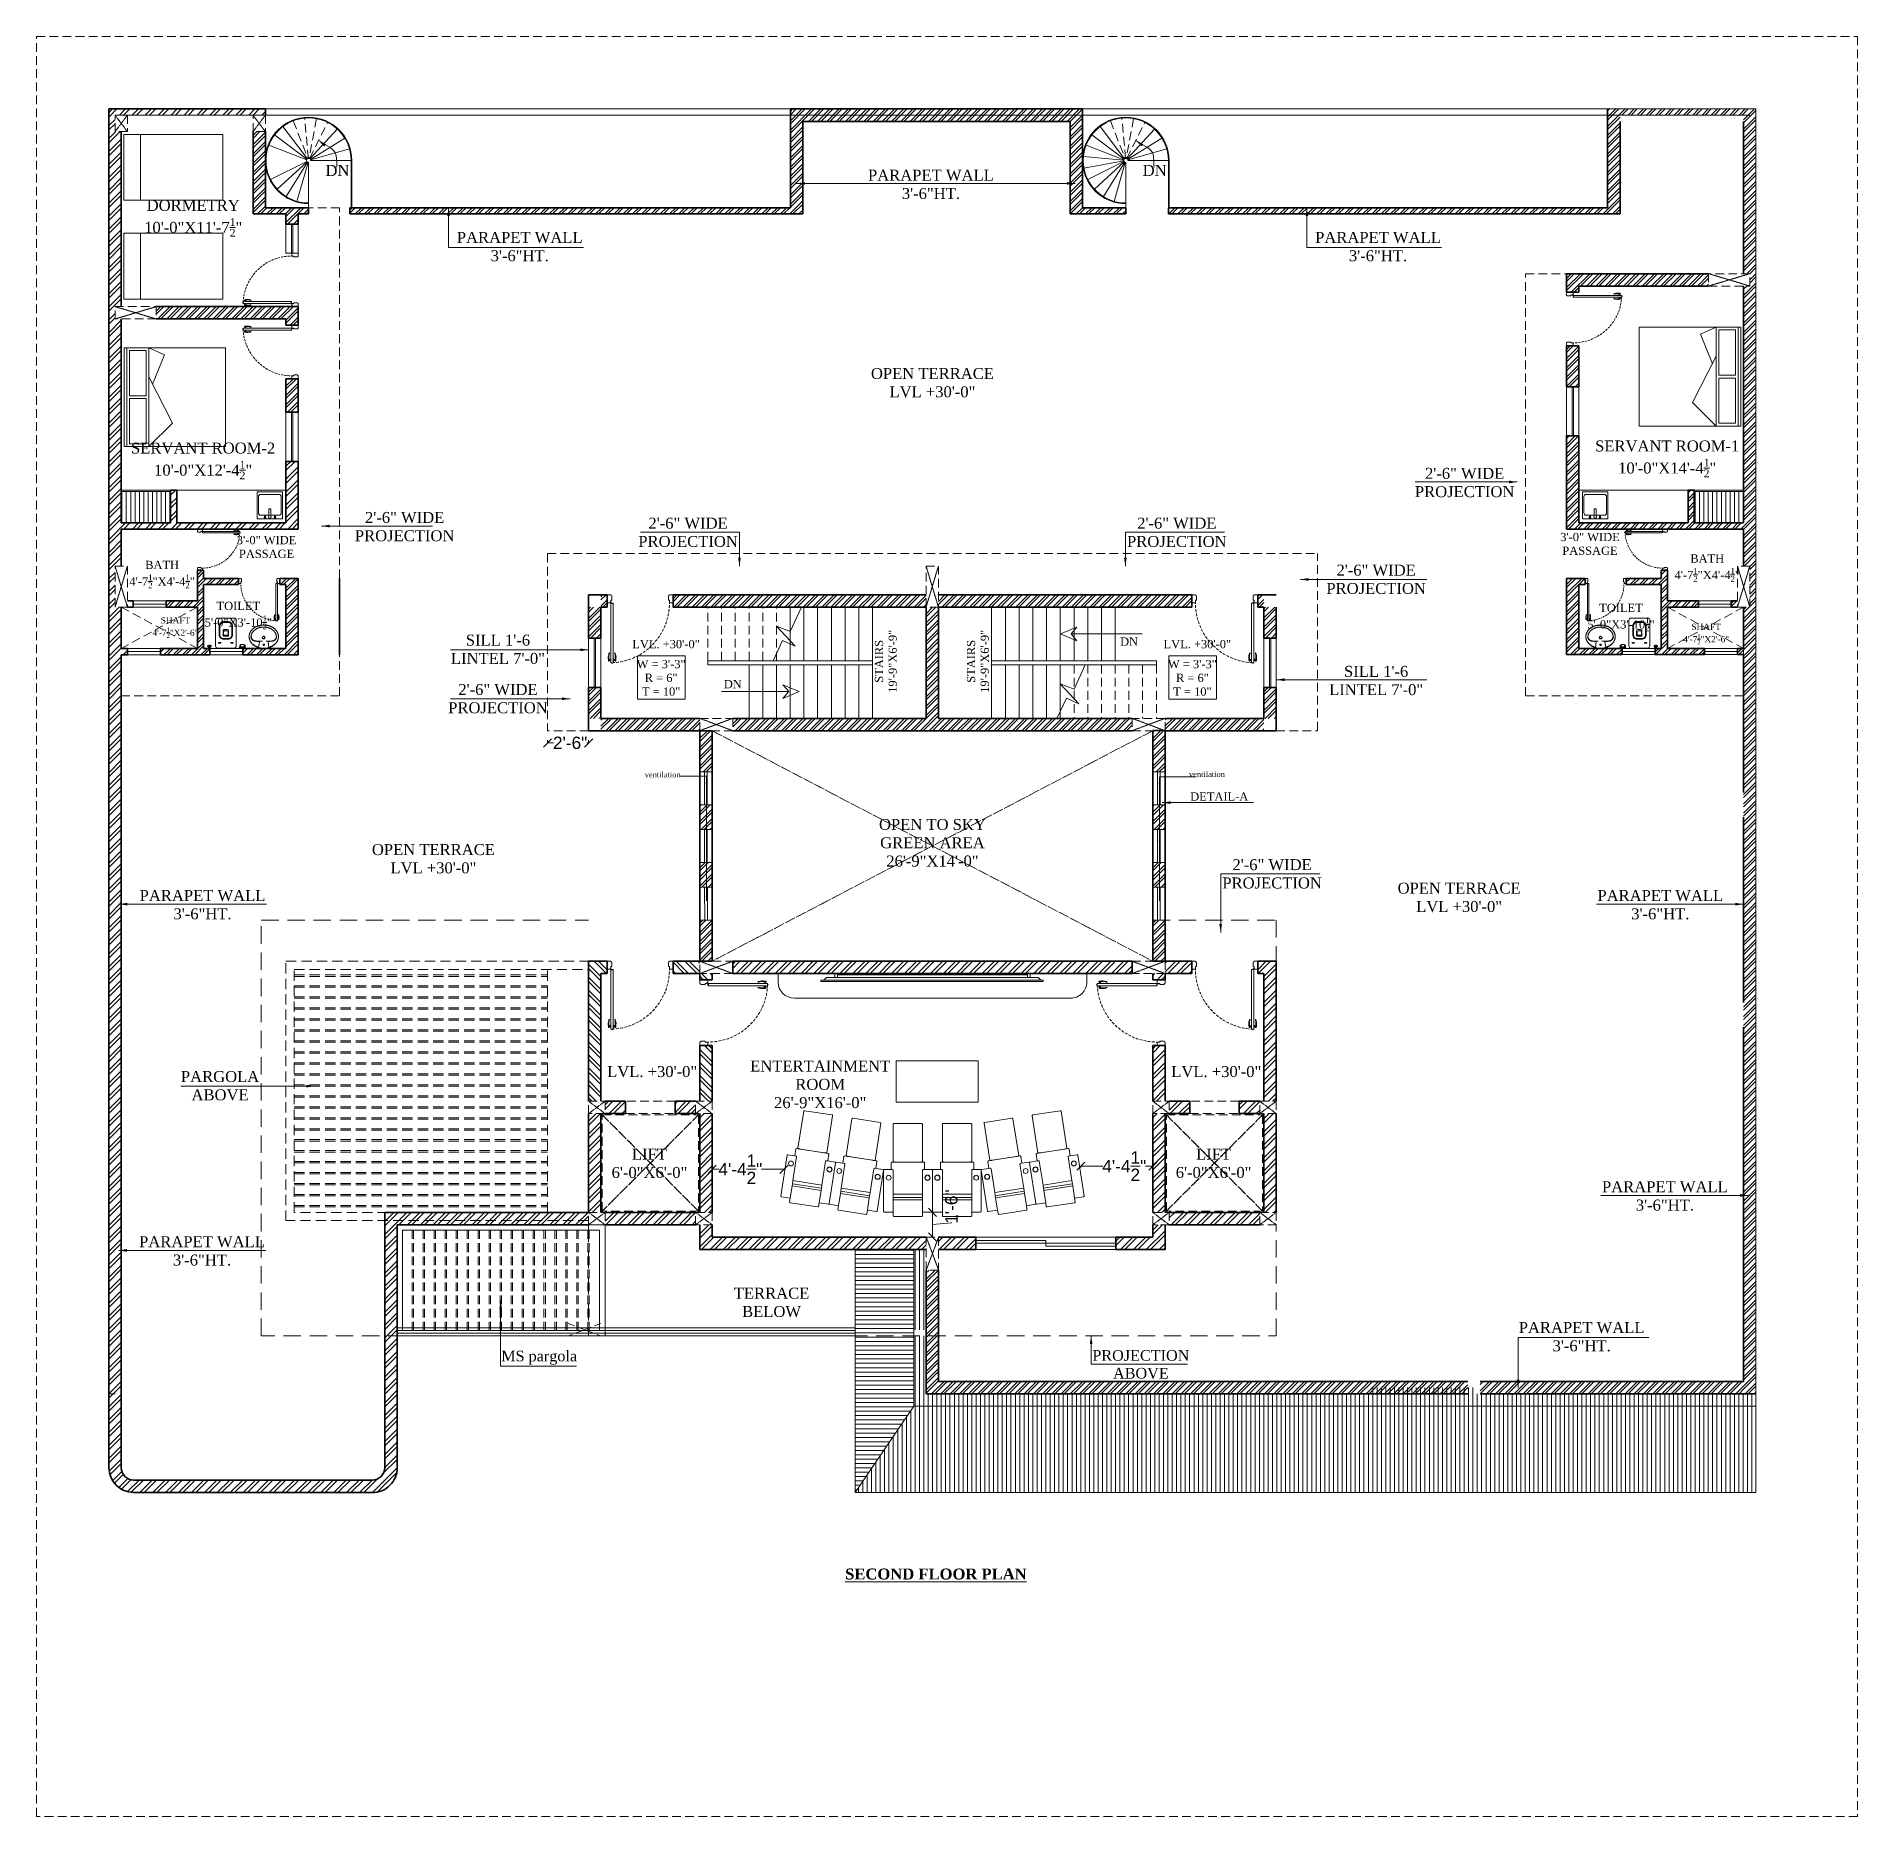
# Model space of a CAD drawing. Header units: inches. Extents: x -61 to 4103, y -308 to 989.
# Drawn here: x 2776 to 4103, y -308 to 989 of the extents above; entities that cross this region are included whole.
import ezdxf

# ---------------------------------------------------------------- set-up
doc = ezdxf.new("R2010")
doc.units = ezdxf.units.IN
doc.header["$PDMODE"] = 3
for name, pattern in [('$0$$0$$0$HIDDEN', [9.525, 6.35, -3.175]), ('$2$$0$HIDDEN', [0.375, 0.25, -0.125]), ('AR-01-R0-COLUMN  LAYOUT$0$$0$HIDDEN', [0.375, 0.25, -0.125]), ('AR-01-R0-COLUMN  LAYOUT$0$$2$$0$HIDDEN', [0.375, 0.25, -0.125]), ('AR-01-R0-COLUMN LAYOUT$0$HIDDEN', [9.525, 6.35, -3.175])]:
    doc.linetypes.add(name, pattern=pattern)
doc.layers.get('0').update_dxf_attribs({"lineweight": 0})
for name, color, linetype, lineweight in [('A-DIM', 3, 'Continuous', 9), ('A-DOOR', 34, 'Continuous', 13), ('A-FIXTURE', 30, 'Continuous', 13), ('A-HATCH', 8, 'Continuous', 0), ('A-PROJECTION', 4, '$0$$0$$0$HIDDEN', 9), ('A-RAILING', 120, 'Continuous', 13), ('A-STAIR', 5, 'Continuous', 9), ('A-TEXT', 2, 'Continuous', 13), ('A-WALL', 1, 'Continuous', 35), ('A-WINDOW', 4, 'Continuous', 9), ('AR-01-R0-COLUMN  LAYOUT$0$A-COMMON WALL', 1, 'Continuous', 0), ('AR-01-R0-COLUMN  LAYOUT$0$A-HIDDEN', 8, 'AR-01-R0-COLUMN  LAYOUT$0$$2$$0$HIDDEN', 9), ('AR-01-R0-COLUMN  LAYOUT$0$S-COLUMN TERRACE FLOOR HIDDEN', 8, 'AR-01-R0-COLUMN  LAYOUT$0$$0$HIDDEN', 9), ('AR-01-R0-COLUMN LAYOUT$0$S-BEAM PLINTH', 3, 'AR-01-R0-COLUMN LAYOUT$0$HIDDEN', 9)]:
    doc.layers.add(name, color=color, linetype=linetype, lineweight=lineweight)
doc.layers.add('A-FURNITURE', color=7, linetype='Continuous', lineweight=13, true_color=0xab6a54)
doc.layers.add('A-PARAGOLA', color=7, linetype='$0$$0$$0$HIDDEN', lineweight=9, true_color=0x12d3ca)
doc.styles.add('$0$$0$STYLE1', font='romantic.ttf', dxfattribs={"height": 6})
doc.styles.add('$1$$0$STYLE1', font='romantic.ttf', dxfattribs={"height": 6})
doc.styles.get("Standard").update_dxf_attribs({"font": 'arial.ttf', "height": 9})
doc.dimstyles.get("Standard").update_dxf_attribs({"dimtxt": 18, "dimasz": 6, "dimexe": 0, "dimexo": 6, "dimgap": 0.09, "dimtad": 0, "dimtih": 1, "dimtoh": 1, "dimdec": 1, "dimzin": 0, "dimdsep": 46, "dimlunit": 4, "dimtxsty": 'Standard', "dimblk": 'OBLIQUE', "dimcen": 0.09, "dimclrd": 256, "dimclre": 256, "dimclrt": 256, "dimadec": 0, "dimazin": 0, "dimtfac": 1, "dimtdec": 1, "dimtofl": 0, "dimtmove": 1, "dimatfit": 3, "dimfxl": 1, "dimtolj": 1, "dimtzin": 0, "dimlwd": -1, "dimlwe": -1, "dimarcsym": 0})
pattern_1 = [(45, (2829.263, -0.0001), (-3.367596, 3.367596), []), (45, (2831.508, -0.0001), (-3.367596, 3.367596), [])]
pattern_2 = [(45, (2829.263, -0.0001), (-4.714634, 4.714634), []), (45, (2832.406, -0.0001), (-4.714634, 4.714634), [])]
pattern_3 = [(90, (2829.263, -0.0001), (-3.175, 7e-16), [])]

msp = doc.modelspace()

# ---------------------------------------------------------------- texts
at = {"layer": 'A-TEXT', "attachment_point": 5, "style": '$1$$0$STYLE1'}
for s, insert, char_height, width in [('\\A1;DN', (2995.78, 891.41), 8, 129.4496), ('\\A1;DN', (3591.15, 891.41), 8, 129.4496), ('\\A1;OPEN TERRACE\\PLVL +30\'-0"', (3429.26, 736.69), 8, 129.4496), ('\\A1;3\'-0" WIDE\\PPASSAGE', (2944.13, 617.01), 6, 129.4496), ('\\A1;3\'-0" WIDE PASSAGE', (3908.3, 619.28), 6, 74.078), ('\\A1;BATH\\P4\'-7{\\H0.7x;\\S1/2;}"X4\'-4{\\H0.7x;\\S1/2;}"', (3993.75, 601.64), 6, 44.9417), ('\\A1;BATH\\P4\'-7{\\H0.7x;\\S1/2;}"X4\'-4{\\H0.7x;\\S1/2;}"', (2868.04, 596.95), 6, 44.1275), ('\\A1;SHAFT\\P4\'-7{\\H0.7x;\\S1/2;}"X2\'-6"', (2877.74, 558.36), 4.5, 129.4496), ('\\A1;SHAFT\\P4\'-7{\\H0.7x;\\S1/2;}"X2\'-6"', (3992.93, 553.57), 4.5, 129.4496), ('\\A1;LVL. +30\'-0"', (3235.17, 546.2), 6, 48.1826), ('\\A1;DN', (3572.53, 548.1), 6, 9.1857), ('\\A1;LVL. +30\'-0"', (3622.23, 546.2), 6, 48.1826), ('\\A1;W = 3\'-3"\\PR = 6"\\PT = 10" ', (3231.62, 521.66), 6, 35.7905), ('\\A1;W = 3\'-3"\\PR = 6"\\PT = 10" ', (3618.67, 521.66), 6, 35.7905), ('\\A1;DN', (3283.79, 517.1), 6, 11.3965), ('\\A1;ventilation', (3232.75, 451.11), 4, 129.4496), ('\\A1;ventilation', (3629.25, 451.42), 4, 129.4496), ('\\A1;OPEN TO SKY\\PGREEN AREA\\P26\'-9"X14\'-0"', (3429.26, 401.48), 8, 129.4496), ('\\A1;OPEN TERRACE\\PLVL +30\'-0"', (3065.69, 389.81), 8, 129.4496), ('\\A1;OPEN TERRACE\\PLVL +30\'-0"', (3812.98, 361.69), 8, 129.4496), ('\\A1;LVL. +30\'-0"', (3225.06, 234.72), 8, 129.4496), ('\\A1;ENTERTAINMENT ROOM\\P26\'-9"X16\'-0"', (3347.49, 225.45), 8, 129.4496), ('\\A1;LVL. +30\'-0"', (3636.06, 234.72), 8, 129.4496), ('\\A1;LIFT\\P6\'-0"X6\'-0"', (3223.1, 167.91), 8, 129.4496), ('\\A1;LIFT\\P6\'-0"X6\'-0"', (3634.1, 167.91), 8, 129.4496), ('\\A1;MS pargola', (3142.74, 26.28), 7.8, 129.4496), ('\\A1;PROJECTION\\PABOVE', (3581.11, 21.41), 7.8, 129.4496), ('\\A1;{\\fRomantic|b1|i0|c2|p2;\\LSECOND FLOOR PLAN}', (3431.78, -131.35), 8, 129.4496)]:
    msp.add_mtext(s, dxfattribs=dict(at, insert=insert, char_height=char_height, width=width))
for s, width, insert, char_height in [('\\A1;PARAPET WALL \\P3\'-6"HT.', 105.346, (3428.15, 881.22), 8), ('\\A1;DORMETRY\\P10\'-0"X11\'-7{\\H0.7x;\\S1/2;}"', 105.346, (2890.69, 856.58), 8), ('\\A1;PARAPET WALL \\P3\'-6"HT.', 105.346, (3128.57, 835.85), 8), ('\\A1;PARAPET WALL \\P3\'-6"HT.', 105.346, (3753.88, 835.85), 8), ('\\A1;SERVANT ROOM-2\\P10\'-0"X12\'-4{\\H0.7x;\\S1/2;}"', 105.346, (2897.92, 679.73), 8), ('\\A1;SERVANT ROOM-1\\P10\'-0"X14\'-4{\\H0.7x;\\S1/2;}"', 105.346, (3964.57, 681.26), 8), ('\\A1;2\'-6" WIDE PROJECTION', 105.346, (3817.01, 663.98), 8), ('\\A1;2\'-6" WIDE PROJECTION', 105.346, (3044.74, 631.86), 8), ('\\A1;2\'-6" WIDE PROJECTION', 105.346, (3251.23, 627.68), 8), ('\\A1;2\'-6" WIDE PROJECTION', 105.346, (3607.3, 627.68), 8), ('\\A1;2\'-6" WIDE PROJECTION', 105.346, (3752.52, 593.44), 8), ('\\A1;\\PSILL 1\'-6\\PLINTEL 7\'-0"', 105.346, (3112.72, 549.12), 8), ('\\A1;\\PSILL 1\'-6\\PLINTEL 7\'-0"', 105.346, (3752.52, 526.36), 8), ('\\A1;2\'-6" WIDE PROJECTION', 105.346, (3112.72, 506.51), 8), ('\\A1; DETAIL-A', 105.346, (3637.09, 435.2), 6), ('\\A1;2\'-6" WIDE PROJECTION', 105.346, (3676.72, 378.85), 8), ('\\A1;PARAPET WALL \\P3\'-6"HT.', 105.346, (2897.49, 356.33), 8), ('\\A1;PARAPET WALL \\P3\'-6"HT.', 105.346, (3959.55, 356.33), 8), ('\\A1;PARGOLA ABOVE', 32.1961, (2910.26, 224.44), 8), ('\\A1;PARAPET WALL \\P3\'-6"HT.', 105.346, (3962.88, 144.12), 8), ('\\A1;PARAPET WALL \\P3\'-6"HT.', 105.346, (2897.09, 104.06), 8), ('\\A1;TERRACE BELOW', 32.1961, (3312.06, 66.56), 8), ('\\A1;PARAPET WALL \\P3\'-6"HT.', 105.346, (3902.24, 41.55), 8)]:
    msp.add_mtext_dynamic_manual_height_columns(s, width=width, gutter_width=1, heights=[0], dxfattribs=dict(at, insert=insert, char_height=char_height))
at = {"layer": 'A-TEXT', "char_height": 6, "attachment_point": 5, "rotation": 90, "style": '$0$$0$STYLE1'}
for insert in [(3395.36, 533.73), (3462.42, 533.73)]:
    msp.add_mtext_dynamic_manual_height_columns('\\A1;STAIRS\\P19\'-9"X6\'-9"', width=32.1961, gutter_width=1, heights=[0], dxfattribs=dict(at, insert=insert))

# ---------------------------------------------------------------- blocks, each defined once
blk = doc.blocks.new('$1$$0$handle_')
for p, q in [((-0.75, 0), (0.75, 0)), ((-3.84, -0.87), (-3.85, -0.92)), ((-0.75, -0.13), (-0.75, 0)), ((-0.75, -0.13), (0.75, -0.13)), ((-0.31, -0.13), (-0.31, -0.13)), ((0.3, -0.96), (-0.3, -0.96)), ((-0.29, -0.15), (0.29, -0.15)), ((-0.25, -0.9), (-0.25, -0.15)), ((-0.25, -0.9), (0.25, -0.9)), ((0.25, -0.9), (0.25, -0.15)), ((0.3, -0.96), (0.34, -0.95)), ((0.31, -0.13), (0.31, -0.13)), ((0.65, -1.05), (0.65, -1.23)), ((0.75, -0.13), (0.75, 0))]:
    blk.add_line(p, q)
for centre, radius, start, end in [((-3.78, -0.93), 0.0769, 167.67812, 262.06861), ((-3.77, -0.88), 0.0769, 88.24931, 167.67812), ((-0.3, -1.42), 0.464, 90.28209, 130.72729), ((-0.29, -0.13), 0.0185, 180, 270), ((-0.25, -0.96), 0.0532, 90, 180), ((0.25, -0.96), 0.0532, 0, 90), ((0.29, -0.13), 0.0185, 270, 360), ((0.42, -1.42), 0.478, 67.3956, 98.75216), ((0.57, -1.23), 0.0769, 278.17586, 360), ((0.57, -1.05), 0.0769, 360, 67.3956)]:
    blk.add_arc(centre, radius, start, end)
for points, knots in [([(0.58, -1.31), (0.24, -1.36), (-0.53, -1.5), (-2.81, -1.58), (-3.62, -1.04), (-3.78, -1.01), (-3.79, -1.01)], [0.064651, 0.064651, 0.064651, 0.064651, 0.450521, 1.832326, 2.246212, 2.27179, 2.27179, 2.27179, 2.27179]), ([(-0.6, -1.07), (-0.61, -1.07), (-0.62, -1.07), (-0.77, -1.09), (-0.93, -1.1), (-2.42, -1.12), (-2.75, -1.11), (-3.06, -1.04), (-3.11, -1.02), (-3.21, -0.99), (-3.25, -0.97), (-3.37, -0.91), (-3.43, -0.88), (-3.56, -0.84), (-3.61, -0.82), (-3.7, -0.81), (-3.73, -0.81), (-3.77, -0.81)], [0.667145, 0.667145, 0.667145, 0.667145, 0.681098, 0.681098, 1.004571, 1.004571, 1.651515, 1.651515, 1.812419, 1.812419, 1.988171, 1.988171, 2.163922, 2.163922, 2.251194, 2.251194, 2.323653, 2.323653, 2.323653, 2.323653])]:
    blk.add_open_spline(points, degree=3, knots=knots)
blk = doc.blocks.new("$1$$0$d3'")
at = {"layer": 'A-DOOR'}
for p, q in [((-3.36, 4.49), (-3.36, 37.09)), ((-2.11, 37.09), (-3.36, 37.09)), ((-2.58, 37.09), (-2.58, 37.43)), ((-2.11, 4.49), (-2.11, 37.09)), ((-36, 0), (-36, 4.4)), ((-34.03, 4.4), (-36, 4.4)), ((-34.03, 0), (-36, 0)), ((-34.03, 4.4), (-34.03, 2.9)), ((-34.03, 2.9), (-33.53, 2.9)), ((-34.03, 0.14), (-34.03, 0)), ((-33.53, 0.5), (-33.67, 0.5)), ((-33.53, 2.9), (-33.53, 0.5)), ((-3.36, 4.49), (-2.11, 4.49)), ((-2.03, 2.9), (-2.53, 2.9)), ((-2.53, 2.9), (-2.53, 0.5)), ((-2.53, 0.5), (-2.4, 0.5)), ((-2.03, 4.4), (-2.03, 2.9)), ((-2.03, 0.14), (-2.03, 0)), ((-2.03, 0), (0, 0)), ((-2, 4.4), (0, 4.4)), ((-0.75, 4.4), (-0.75, 4.4)), ((-0.75, 4.4), (-0.75, 4.4)), ((0, 0), (0, 4.4))]:
    blk.add_line(p, q, dxfattribs=at)
at = {"layer": 'A-DOOR', "lineweight": -3}
for p, q in [((-35.5, 4.4), (-35.5, 4.4)), ((-2.08, 4.49), (-2.95, 4.49)), ((-2.95, 4.47), (-2.95, 4.49)), ((-2.08, 4.47), (-2.95, 4.47)), ((-2.02, 4.41), (-2.02, 3.54)), ((-2.02, 3.54), (-2, 3.54)), ((-2, 4.41), (-2, 3.54))]:
    blk.add_line(p, q, dxfattribs=at)
blk.add_circle((-2.02, 4.47), 0.0663, dxfattribs=at)
at = {"layer": 'A-DOOR', "linetype": '$2$$0$HIDDEN', "ltscale": 6}
blk.add_arc((-1.47, 4.55), 32.56, 92.23614, 180.26838, dxfattribs=at)
at = {"layer": 'A-DOOR'}
for centre, radius, start, end in [((-2.58, 37.09), 0.337, 90, 180), ((-34.03, 0.5), 0.362, 270, 0), ((-2.03, 0.5), 0.362, 180, 270)]:
    blk.add_arc(centre, radius, start, end, dxfattribs=at)
at = {"layer": 'A-DOOR', "extrusion": (0, 0, -1), "zscale": -1, "rotation": 90}
blk.add_blockref('$1$$0$handle_', (3.36, 35.59), dxfattribs=at)
at = {"layer": 'A-DOOR', "rotation": 90}
blk.add_blockref('$1$$0$handle_', (-2.11, 35.59), dxfattribs=at)
blk = doc.blocks.new('_Oblique')
at = {"color": 0, "linetype": 'ByBlock', "lineweight": -2}
blk.add_line((-0.5, -0.5), (0.5, 0.5), dxfattribs=at)
blk = doc.blocks.new('A$C06385EDA')
at = {"color": 2}
for p, q in [((0, 10), (4.2, 5)), ((11.8, 5), (0, 10)), ((0, 0), (4.2, 5)), ((11.8, 5), (0, 0))]:
    blk.add_line(p, q, dxfattribs=at)
blk = doc.blocks.new('$0$A$C416C59BA')
at = {"layer": 'A-FIXTURE'}
for p, q in [((0.53, 0), (0.53, 0.6)), ((0.53, 0.6), (1.092, 0.6)), ((0.56, 0.47), (0.56, 0.11)), ((0.61, 0.52), (0.793, 0.52)), ((0.689, 0.576), (0.726, 0.576)), ((0.689, 0.576), (0.704, 0.525)), ((0.704, 0.525), (0.712, 0.525)), ((0.726, 0.576), (0.712, 0.525)), ((0.793, 0.535), (0.793, 0.377)), ((0.833, 0.377), (0.833, 0.535)), ((0.833, 0.52), (1.012, 0.52)), ((0.907, 0.576), (0.921, 0.525)), ((0.944, 0.576), (0.907, 0.576)), ((0.929, 0.525), (0.921, 0.525)), ((0.944, 0.576), (0.929, 0.525)), ((1.062, 0.47), (1.062, 0.11)), ((1.092, 0), (1.092, 0.6)), ((1.012, 0.06), (0.61, 0.06)), ((0.793, 0.377), (0.833, 0.377)), ((0.53, 0), (1.092, 0))]:
    blk.add_line(p, q, dxfattribs=at)
blk.add_circle((0.813, 0.557), 0.03, dxfattribs=at)
for centre, start, end in [((0.61, 0.47), 90, 180), ((1.012, 0.47), 0, 90), ((0.61, 0.11), 180, 270), ((1.012, 0.11), 270, 0)]:
    blk.add_arc(centre, 0.05, start, end, dxfattribs=at)
blk = doc.blocks.new('6X5 BED')
for p, q in [((51594.7, -8410.8), (51522.7, -8410.8)), ((51522.7, -8410.8), (51522.7, -8484.8)), ((51594.7, -8410.8), (51594.7, -8484.8)), ((51594.7, -8412.8), (51522.7, -8412.8)), ((51557.7, -8414.8), (51524.7, -8414.8)), ((51524.7, -8414.8), (51524.7, -8426.8)), ((51557.7, -8414.8), (51557.7, -8426.8)), ((51559.7, -8414.8), (51559.7, -8426.8)), ((51592.7, -8414.8), (51559.7, -8414.8)), ((51592.7, -8414.8), (51592.7, -8426.8)), ((51594.7, -8428.8), (51522.7, -8428.8)), ((51527.7, -8440.3), (51522.7, -8428.8)), ((51557.7, -8426.8), (51524.7, -8426.8)), ((51549.3, -8431.5), (51527.7, -8440.3)), ((51577.6, -8446.1), (51543.9, -8428.8)), ((51592.7, -8426.8), (51559.7, -8426.8)), ((51594.7, -8428.8), (51577.6, -8446.1)), ((51594.7, -8484.8), (51522.7, -8484.8))]:
    blk.add_line(p, q)
blk = doc.blocks.new('$1$$0$DC XVS')
at = {"linetype": '$2$$0$HIDDEN', "ltscale": 20}
blk.add_lwpolyline([(42965.8, -4769.5, -0.120605), (42968.9, -4770.3, -0.10507), (42971.8, -4772.6, -0.088649), (42973.6, -4776, -0.079738), (42974.3, -4780.2, -0.079738), (42973.7, -4784.4, -0.088649), (42971.8, -4787.7, -0.10507), (42969, -4790.1, -0.120605), (42965.8, -4790.9, -0.120605), (42962.7, -4790.1, -0.10507), (42959.8, -4787.8, -0.088649), (42958, -4784.4, -0.079738), (42957.3, -4780.2, -0.079738), (42958, -4776, -0.088649), (42959.8, -4772.6, -0.10507), (42962.6, -4770.3, -0.120605)], format="xyb", close=True, dxfattribs=at)
for points in [[(42966.2, -4789.4, -0.017243), (42965.8, -4789.4, -0.120605), (42963.4, -4788.8, -0.10507), (42961, -4786.8, -0.088649), (42959.4, -4783.9, -0.079738), (42958.8, -4780.2, -0.079738), (42959.4, -4776.5, -0.088649), (42961, -4773.6, -0.10507), (42963.3, -4771.6, -0.120605), (42965.8, -4771, -0.120605)], [(42971.3, -4772.3, -0.016805), (42971.7, -4772.8, -0.092161), (42973.5, -4776.2, -0.435128), (42973.4, -4776.4), (42969.7, -4777, -0.396344), (42969.3, -4776.6, 0.011856), (42969.1, -4773.8, 0.340407), (42965.8, -4770.8)], [(42971.3, -4788.1, 0.016805), (42971.7, -4787.6, 0.092161), (42973.5, -4784.2, 0.435128), (42973.4, -4783.9), (42969.7, -4783.4, 0.44775), (42969.3, -4783.7, -0.015365), (42969, -4786.9, -0.272514), (42966.2, -4789.5, -0.272514)]]:
    blk.add_lwpolyline(points, format="xyb", dxfattribs=at)
for centre, radius in [((42966.5, -4780.1), 0.991), ((42966.5, -4780.1), 0.789), ((42971.7, -4780.2), 0.542)]:
    blk.add_circle(centre, radius, dxfattribs=at)
for centre, radius, start, end in [((42965.5, -4774.4), 3.38, 1.2814, 85.1225), ((42908.7, -4780.3), 60.5, 353.7877, 5.7231), ((42965.4, -4785.9), 3.58, 282.7297, 343.7047)]:
    blk.add_arc(centre, radius, start, end, dxfattribs=at)
blk = doc.blocks.new('$0$AK-BASE PLANS$0$$0$$0$aalisie dot')
at = {"ltscale": 0.6}
for p, q in [((326403, 156596), (326409, 156596)), ((326406, 156599), (326406, 156592)), ((326410, 156596), (326416, 156596)), ((326414, 156599), (326414, 156592)), ((326472, 156596), (326478, 156596)), ((326475, 156599), (326475, 156592)), ((326479, 156596), (326485, 156596)), ((326483, 156599), (326483, 156592))]:
    blk.add_line(p, q, dxfattribs=at)
for points in [[(326399, 156626), (326491, 156626, -0.414214), (326503, 156614), (326503, 156469, -0.414214), (326491, 156457), (326399, 156457, -0.414214), (326387, 156469), (326387, 156614, -0.414214)], [(326431, 156575), (326458, 156575, -0.414214), (326482, 156551), (326482, 156501, -0.414214), (326458, 156477), (326431, 156477, -0.414214), (326407, 156501), (326407, 156551, -0.414214)], [(326431, 156571), (326458, 156571, -0.414214), (326478, 156551), (326478, 156501, -0.414214), (326458, 156481), (326431, 156481, -0.414214), (326411, 156501), (326411, 156551, -0.414214)], [(326433, 156559), (326457, 156559, -0.414214), (326460, 156556), (326460, 156528, -0.414214), (326454, 156522), (326436, 156522, -0.414214), (326430, 156528), (326430, 156556, -0.414214)], [(326435, 156553), (326454, 156553, -0.415414), (326457, 156550), (326457, 156534, -0.413014), (326451, 156528), (326438, 156528, -0.415414), (326432, 156534), (326432, 156550, -0.413014)]]:
    blk.add_lwpolyline(points, format="xyb", close=True, dxfattribs=at)
for centre in [(326406, 156596), (326414, 156596), (326475, 156596), (326483, 156596)]:
    blk.add_circle(centre, 2.41, dxfattribs=at)
blk = doc.blocks.new('$0$AK-BASE PLANS$0$$0$$0$Health Faucet-plan')
for p, q in [((0, 51), (70, 51)), ((12, 44), (57, 44)), ((25, 16), (19, 16)), ((25, 10), (19, 10)), ((47, 32), (23, 32)), ((44, 16), (51, 16)), ((44, 10), (51, 10))]:
    blk.add_line(p, q)
blk.add_lwpolyline([(25, 25), (25, 0), (44, 0), (44, 25)], close=True)
for centre in [(13, 13), (35, 13), (57, 13)]:
    blk.add_circle(centre, 7.1)
for centre, start, end in [((-10, 16), 15.2551, 74.7449), ((79, 16), 105.2551, 164.7449)]:
    blk.add_arc(centre, 36.2, start, end)
blk = doc.blocks.new('$0$AK-BASE PLANS$0$$0$$0$A$C0BFF59D6')
at = {"linetype": 'Continuous'}
blk.add_wipeout([(19, 9), (75, 9), (75, 28), (71, 28), (71, 32), (93, 32), (93, 118), (38, 118), (38, 32), (61, 32), (61, 28), (56, 28), (56, 19), (19, 19), (19, 131), (56, 131), (56, 122), (61, 122), (61, 118), (71, 118), (71, 122), (75, 122), (75, 141), (19, 141), (19, 150), (0, 150), (0, 0), (19, 0)], dxfattribs=at)
for p, q in [((19, 141), (75, 141)), ((56, 131), (19, 131)), ((56, 19), (19, 19)), ((19, 9), (75, 9)), ((56, 122), (56, 131)), ((75, 122), (56, 122)), ((56, 28), (56, 19)), ((75, 28), (56, 28)), ((61, 122), (61, 118)), ((61, 32), (61, 28)), ((71, 122), (71, 118)), ((71, 32), (71, 28)), ((75, 141), (75, 122)), ((75, 9), (75, 28))]:
    blk.add_line(p, q)
for points in [[(19, 150), (0, 150), (0, 0), (19, 0)], [(93, 32), (38, 32), (38, 118), (93, 118)]]:
    blk.add_lwpolyline(points, close=True)
blk = doc.blocks.new('$0$AK-BASE PLANS$0$$0$$0$WA. CLOSET')
at = {"ltscale": 0.7, "extrusion": (0, 0, -1), "xscale": 0.1299411421641707, "yscale": 0.1299411421641707, "zscale": -0.1299411421641707, "rotation": 90}
blk.add_blockref('$0$AK-BASE PLANS$0$$0$$0$aalisie dot', (624743.2, 645475.9), dxfattribs=at)
at = {"ltscale": 0.7, "extrusion": (0, 0, -1), "xscale": 0.0299828199204082, "yscale": 0.0299828199204082, "zscale": -0.0299828199204082, "rotation": 359.9999767286116}
blk.add_blockref('$0$AK-BASE PLANS$0$$0$$0$A$C0BFF59D6', (604390.9, 687904.3), dxfattribs=at)
at = {"ltscale": 0.7, "xscale": 0.0449742297225058, "yscale": 0.0449742297225058, "zscale": 0.0449742297225058, "rotation": 270}
blk.add_blockref('$0$AK-BASE PLANS$0$$0$$0$Health Faucet-plan', (-604393.2, 687884.1), dxfattribs=at)
blk = doc.blocks.new('fdghj')
at = {"layer": 'A-PARAGOLA'}
for p, q in [((-140.5, 77), (-140.5, 4)), ((-139.5, 77), (-139.5, 4)), ((-132.5, 77), (-132.5, 4)), ((-131.5, 77), (-131.5, 4)), ((-124.5, 77), (-124.5, 4)), ((-123.5, 77), (-123.5, 4)), ((-116.5, 77), (-116.5, 4)), ((-115.5, 77), (-115.5, 4)), ((-108.5, 77), (-108.5, 4)), ((-107.5, 77), (-107.5, 4)), ((-100.5, 77), (-100.5, 4)), ((-99.5, 77), (-99.5, 4)), ((-92.5, 77), (-92.5, 4)), ((-91.5, 77), (-91.5, 4)), ((-84.5, 77), (-84.5, 4)), ((-83.5, 77), (-83.5, 4)), ((-76.5, 77), (-76.5, 4)), ((-75.5, 77), (-75.5, 4)), ((-68.5, 77), (-68.5, 4)), ((-67.5, 77), (-67.5, 4)), ((-60.5, 77), (-60.5, 4)), ((-59.5, 77), (-59.5, 4)), ((-52.5, 77), (-52.5, 4)), ((-51.5, 77), (-51.5, 4)), ((-44.5, 77), (-44.5, 4)), ((-43.5, 77), (-43.5, 4)), ((-36.5, 77), (-36.5, 4)), ((-35.5, 77), (-35.5, 4)), ((-28.5, 77), (-28.5, 4)), ((-27.5, 77), (-27.5, 4)), ((-20.5, 77), (-20.5, 4)), ((-19.5, 77), (-19.5, 4)), ((-12.5, 77), (-12.5, 4)), ((-11.5, 77), (-11.5, 4))]:
    blk.add_line(p, q, dxfattribs=at)
at = {"layer": 'A-PARAGOLA', "linetype": 'ByBlock'}
for points in [[(-151.5, 0), (0, 0), (0, 81), (-151.5, 81)], [(-147.5, 4), (-4, 4), (-4, 77), (-147.5, 77)]]:
    blk.add_lwpolyline(points, close=True, dxfattribs=at)
blk = doc.blocks.new('LKJHGFDS')
at = {"layer": 'A-PARAGOLA', "linetype": '$2$$0$HIDDEN', "ltscale": 30}
for p, q in [((18, 84), (18, 273)), ((18, 273), (238.5, 273)), ((24, 90), (24, 267)), ((24, 267), (238.5, 267)), ((208.5, 90), (208.5, 267)), ((24, 263), (208.5, 263)), ((24, 262), (208.5, 262)), ((24, 255), (208.5, 255)), ((24, 254), (208.5, 254)), ((24, 247), (208.5, 247)), ((24, 246), (208.5, 246)), ((24, 239), (208.5, 239)), ((24, 238), (208.5, 238)), ((24, 231), (208.5, 231)), ((24, 230), (208.5, 230)), ((24, 223), (208.5, 223)), ((24, 222), (208.5, 222)), ((24, 215), (208.5, 215)), ((24, 214), (208.5, 214)), ((24, 207), (208.5, 207)), ((24, 206), (208.5, 206)), ((24, 199), (208.5, 199)), ((24, 198), (208.5, 198)), ((24, 191), (208.5, 191)), ((24, 190), (208.5, 190)), ((24, 183), (208.5, 183)), ((24, 182), (208.5, 182)), ((24, 175), (208.5, 175)), ((24, 174), (208.5, 174)), ((24, 167), (208.5, 167)), ((24, 166), (208.5, 166)), ((24, 159), (208.5, 159)), ((24, 158), (208.5, 158)), ((24, 151), (208.5, 151)), ((24, 150), (208.5, 150)), ((24, 143), (208.5, 143)), ((24, 142), (208.5, 142)), ((24, 135), (208.5, 135)), ((24, 134), (208.5, 134)), ((24, 127), (208.5, 127)), ((24, 126), (208.5, 126)), ((24, 119), (208.5, 119)), ((24, 118), (208.5, 118)), ((24, 111), (208.5, 111)), ((24, 110), (208.5, 110)), ((24, 103), (208.5, 103)), ((24, 102), (208.5, 102)), ((24, 95), (208.5, 95)), ((24, 94), (208.5, 94)), ((238.5, 84), (18, 84)), ((238.5, 90), (24, 90))]:
    blk.add_line(p, q, dxfattribs=at)
at = {"layer": 'A-PARAGOLA', "linetype": '$0$$0$$0$HIDDEN', "ltscale": 2}
blk.add_lwpolyline([(238.5, 0), (0, 0), (0, 303), (238.5, 303)], dxfattribs=at)
blk = doc.blocks.new('*D549')
at = {"layer": 'A-DIM'}
for p, q in [((3148.8, 476.3), (3148.8, 474.3)), ((3148.8, 474.3), (3153.2, 474.3)), ((3178.8, 474.3), (3177.4, 474.3)), ((3178.8, 476.3), (3178.8, 474.3))]:
    blk.add_line(p, q, dxfattribs=at)
at = {"layer": 'Defpoints', "color": 0}
for p in [(3148.8, 483.2), (3178.8, 483.2), (3178.8, 474.3)]:
    blk.add_point(p, dxfattribs=at)
at = {"layer": 'A-DIM', "xscale": 6, "yscale": 6, "zscale": 6, "rotation": 180}
blk.add_blockref('_Oblique', (3148.8, 474.3), dxfattribs=at)
at = {"layer": 'A-DIM', "xscale": 6, "yscale": 6, "zscale": 6}
blk.add_blockref('_Oblique', (3178.8, 474.3), dxfattribs=at)
at = {"layer": 'A-DIM', "insert": (3165.3, 474.3), "char_height": 9, "attachment_point": 5}
blk.add_mtext('\\A1;2\'-6"', dxfattribs=at)
blk = doc.blocks.new('Home Theater Chair pl')
at = {"layer": 'A-FURNITURE'}
for p, q in [((20.7, 30.5), (20.7, -1.4)), ((28.1, 31), (21.2, 31)), ((28.1, 31), (28.1, 33.9)), ((28.1, 21.4), (28.1, 31)), ((50.2, 34.4), (28.6, 34.4)), ((50.7, 31), (50.7, 33.9)), ((57.9, 31), (50.7, 31)), ((50.7, 31), (50.7, 21.4)), ((58.4, -1.4), (58.4, 30.5)), ((28.1, 21.4), (50.7, 21.4)), ((28.1, 19.7), (28.1, 21.4)), ((28.1, 19.7), (50.7, 19.7)), ((28.1, 19.7), (28.1, 17.2)), ((50.7, 17.2), (28.1, 17.2)), ((28.1, -1.4), (28.1, 17.2)), ((50.7, 21.4), (50.7, 19.7)), ((50.7, 17.2), (50.7, 19.7)), ((50.7, -1.4), (50.7, 17.2)), ((21.2, -1.9), (26.5, -1.9)), ((26.5, -1.9), (26.5, -7.2)), ((26.5, -1.9), (27.6, -1.9)), ((27, -7.7), (51.8, -7.7)), ((28.1, -8.1), (28.2, -8)), ((28.1, -8.1), (28.1, -37)), ((28.3, -7.9), (28.2, -8)), ((28.6, -7.8), (28.3, -7.9)), ((28.9, -7.8), (28.6, -7.8)), ((28.9, -7.8), (29.3, -7.7)), ((29.3, -7.7), (29.7, -7.7)), ((49.1, -7.7), (29.7, -7.7)), ((49.1, -7.7), (49.5, -7.7)), ((49.5, -7.7), (49.9, -7.8)), ((49.9, -7.8), (50.2, -7.8)), ((50.2, -7.8), (50.5, -7.9)), ((50.5, -7.9), (50.6, -8)), ((50.6, -8), (50.7, -8.1)), ((50.7, -8.1), (50.7, -37)), ((52.3, -1.9), (51.2, -1.9)), ((52.3, -7.2), (52.3, -1.9)), ((57.9, -1.9), (52.3, -1.9)), ((50.2, -37.5), (28.6, -37.5)), ((50.7, -37.4), (50.6, -37.5))]:
    blk.add_line(p, q, dxfattribs=at)
for centre, radius in [((24.6, 4.4), 1.88), ((54.6, 4.4), 2.02), ((54.6, 4.4), 1.87)]:
    blk.add_circle(centre, radius, dxfattribs=at)
for centre, start, end in [((21.2, 30.5), 90, 180), ((28.6, 33.9), 90, 180), ((50.2, 33.9), 0, 90), ((57.9, 30.5), 0, 90), ((21.2, -1.4), 180, 270), ((27, -7.2), 180, 270), ((27.6, -1.4), 270, 0), ((51.2, -1.4), 180, 270), ((51.8, -7.2), 270, 0), ((57.9, -1.4), 270, 0), ((28.6, -37), 180, 270), ((50.2, -37), 270, 0)]:
    blk.add_arc(centre, 0.5, start, end, dxfattribs=at)
blk = doc.blocks.new('*D568')
at = {"layer": 'A-DIM'}
for p, q in [((3268.8, 163.6), (3273.8, 163.6)), ((3321.1, 163.6), (3304.8, 163.6))]:
    blk.add_line(p, q, dxfattribs=at)
at = {"layer": 'Defpoints', "color": 0}
for p in [(3268.8, 163.6), (3268.8, 158.9), (3321.1, 158.9)]:
    blk.add_point(p, dxfattribs=at)
at = {"layer": 'A-DIM', "xscale": 6, "yscale": 6, "zscale": 6, "rotation": 180}
blk.add_blockref('_Oblique', (3268.8, 163.6), dxfattribs=at)
at = {"layer": 'A-DIM', "xscale": 6, "yscale": 6, "zscale": 6}
blk.add_blockref('_Oblique', (3321.1, 163.6), dxfattribs=at)
at = {"layer": 'A-DIM', "insert": (3289.3, 163.6), "char_height": 9, "attachment_point": 5}
blk.add_mtext('\\A1;4\'-4{\\H1.000000x;\\S1/2;}"', dxfattribs=at)
blk = doc.blocks.new('*D569')
at = {"layer": 'A-DIM'}
for p, q in [((3537.4, 164.9), (3537.4, 165.9)), ((3537.4, 165.9), (3553.5, 165.9)), ((3589.8, 165.9), (3584.5, 165.9)), ((3589.8, 164.9), (3589.8, 165.9))]:
    blk.add_line(p, q, dxfattribs=at)
at = {"layer": 'Defpoints', "color": 0}
for p in [(3589.8, 165.9), (3537.4, 158.9), (3589.8, 158.9)]:
    blk.add_point(p, dxfattribs=at)
at = {"layer": 'A-DIM', "xscale": 6, "yscale": 6, "zscale": 6, "rotation": 180}
blk.add_blockref('_Oblique', (3537.4, 165.9), dxfattribs=at)
at = {"layer": 'A-DIM', "xscale": 6, "yscale": 6, "zscale": 6}
blk.add_blockref('_Oblique', (3589.8, 165.9), dxfattribs=at)
at = {"layer": 'A-DIM', "insert": (3569, 165.9), "char_height": 9, "attachment_point": 5}
blk.add_mtext('\\A1;4\'-4{\\H1.000000x;\\S1/2;}"', dxfattribs=at)
blk = doc.blocks.new('*D570')
at = {"layer": 'A-DIM'}
for p, q in [((3429.3, 132.3), (3429.3, 114.2)), ((3429.3, 123.3), (3443.1, 124.6)), ((3443.1, 124.6), (3443.1, 124.8))]:
    blk.add_line(p, q, dxfattribs=at)
at = {"layer": 'Defpoints', "color": 0}
for p in [(3429.7, 132.3), (3429.3, 114.2), (3429.7, 114.2)]:
    blk.add_point(p, dxfattribs=at)
at = {"layer": 'A-DIM', "xscale": 6, "yscale": 6, "zscale": 6}
for p, rotation in [((3429.3, 132.3), 90), ((3429.3, 114.2), 270)]:
    blk.add_blockref('_Oblique', p, dxfattribs=dict(at, rotation=rotation))
at = {"layer": 'A-DIM', "insert": (3443.1, 136.4), "char_height": 9, "attachment_point": 5, "rotation": 90}
blk.add_mtext('\\A1;1\'-6"', dxfattribs=at)

# ---------------------------------------------------------------- dimensions: what is measured, and where the dimension line sits
at = {"layer": 'A-DIM'}
dim = msp.add_linear_dim(base=(3178.76, 474.3), p1=(3148.76, 483.19), p2=(3178.76, 483.19), dimstyle='Standard', override={"dimtxt": 9, "dimtih": 0, "dimtoh": 0, "dimfxl": 2, "dimfxlon": 1}, dxfattribs=at)
dim.commit()
dim.dimension.update_dxf_attribs({"geometry": '*D549', "text_midpoint": (3165.29, 474.3), "dimtype": 160})
for base, p1, p2, angle, picture, middle in [((3268.76, 163.61), (3321.14, 158.88), (3268.76, 158.88), 180, '*D568', (3289.29, 163.61)), ((3589.76, 165.86), (3537.39, 158.88), (3589.76, 158.88), 360, '*D569', (3569.02, 165.86)), ((3429.26, 114.19), (3429.73, 132.32), (3429.73, 114.19), 270, '*D570', (3443.07, 124.86))]:
    dim = msp.add_linear_dim(base=base, p1=p1, p2=p2, angle=angle, dimstyle='Standard', override={"dimtxt": 9, "dimtih": 0, "dimtoh": 0, "dimfxl": 2, "dimfxlon": 1}, dxfattribs=at)
    dim.commit()
    dim.dimension.update_dxf_attribs({"geometry": picture, "text_midpoint": middle, "dimtype": 161})

# ---------------------------------------------------------------- hatches: boundary and pattern name
at = {"layer": 'A-HATCH'}
h = msp.add_hatch(dxfattribs=at)
h.set_pattern_fill('ANSI32,_O', color=256, scale=0.7)
h.set_pattern_definition(pattern_2)
edge = h.paths.add_edge_path()
edge.add_line((3039.26, 123.19), (3178.76, 123.19))
edge.add_line((3178.76, 123.19), (3178.76, 132.19))
edge.add_line((3178.76, 132.19), (3030.26, 132.19))
edge.add_line((3030.26, 132.19), (3030.26, -53.74))
edge.add_arc((3021.26, -53.81), 9, -90, 0.43464, ccw=False)
edge.add_line((3021.26, -62.81), (2847.26, -62.81))
edge.add_arc((2847.26, -53.81), 9, 180, 270, ccw=False)
edge.add_line((2838.26, -53.81), (2838.26, 508.5))
edge.add_line((2838.26, 508.5), (2829.26, 508.5))
edge.add_line((2829.26, 508.5), (2829.26, 0))
edge.add_line((2829.26, 0), (2829.26, -53.81))
edge.add_arc((2847.26, -53.81), 18, 180, 270)
edge.add_line((2847.26, -71.81), (3021.31, -72))
edge.add_arc((3021.3, -54.04), 17.96, 270.00516, 360.78208)
edge.add_line((3039.26, -53.79), (3039.26, 123.19))
h.paths.add_polyline_path([(2838.26, 783.19), (2833.76, 783.19), (2833.76, 792.19), (2838.26, 792.19), (2838.26, 919.69), (2833.76, 919.69), (2833.76, 931.69), (2943.26, 931.69), (2943.26, 936.19), (2829.26, 936.19), (2829.26, 508.5), (2838.26, 508.5), (2838.26, 538.5), (2842.76, 538.5), (2842.76, 543.19), (2838.26, 543.19), (2838.26, 573.19), (2833.76, 573.19), (2833.76, 603.19), (2838.26, 603.19), (2838.26, 630.05), (2967.26, 630.05), (2967.26, 679.44), (2958.26, 679.44), (2958.26, 634.55), (2878.76, 634.55), (2878.76, 658.55), (2874.26, 658.55), (2874.26, 634.55), (2838.26, 634.55)])
h.paths.add_polyline_path([(2934.26, 931.69), (2842.76, 931.69)], flags=17)
h = msp.add_hatch(dxfattribs=at)
h.set_pattern_fill('ANSI32,_O', color=256, scale=0.5)
h.set_pattern_definition(pattern_1)
h.paths.add_polyline_path([(3004.76, 864.19), (3325.76, 864.19), (3325.76, 936.19), (3538.63, 936.19), (3538.63, 864.19), (3570.13, 864.19), (3570.13, 859.69), (3529.63, 859.69), (3529.63, 927.19), (3334.76, 927.19), (3334.76, 859.69), (3004.76, 859.69)])
h = msp.add_hatch(dxfattribs=at)
h.set_pattern_fill('ANSI32,_O', color=256, scale=0.5)
h.set_pattern_definition([(45, (2829.263, -3), (-3.367596, 3.367596), []), (45, (2831.508, -3), (-3.367596, 3.367596), [])])
h.paths.add_polyline_path([(2974.76, 859.69), (2967.26, 859.69), (2967.26, 852.19), (2958.26, 852.19), (2958.26, 859.69), (2934.26, 859.69), (2934.26, 919.69), (2943.26, 919.69), (2943.26, 864.19), (2974.76, 864.19)])
h = msp.add_hatch(dxfattribs=at)
h.set_pattern_fill('ANSI32,_O', color=256, scale=0.5)
h.set_pattern_definition(pattern_1)
h.paths.add_polyline_path([(3994.76, 816.19), (3891.26, 816.19), (3891.26, 802.69), (3900.26, 802.69), (3900.26, 807.19), (3994.76, 807.19)])
h = msp.add_hatch(dxfattribs=at)
h.set_pattern_fill('ANSI32,_O', color=256, scale=0.5)
h.set_pattern_definition(pattern_1)
edge = h.paths.add_edge_path()
edge.add_line((2863.76, 792.19), (2958.26, 792.19))
edge.add_line((2958.26, 792.19), (2958.26, 792.19))
edge.add_line((2958.26, 792.19), (2967.26, 792.19))
edge.add_line((2967.26, 792.19), (2967.26, 778.69))
edge.add_line((2967.26, 778.69), (2958.26, 778.69))
edge.add_line((2958.26, 778.69), (2958.26, 783.19))
edge.add_line((2958.26, 783.19), (2863.76, 783.19))
edge.add_line((2863.76, 783.19), (2863.76, 787.69))
h = msp.add_hatch(dxfattribs=at)
h.set_pattern_fill('ANSI32,_O', color=256, scale=0.5)
h.set_pattern_definition([(45, (2829.263, 49.25), (-3.367596, 3.367596), []), (45, (2831.508, 49.25), (-3.367596, 3.367596), [])])
h.paths.add_polyline_path([(3891.26, 733.69), (3900.26, 733.69), (3900.26, 763.69), (3891.26, 763.69)])
h = msp.add_hatch(dxfattribs=at)
h.set_pattern_fill('ANSI32,_O', color=256, scale=0.5)
h.set_pattern_definition([(45, (2824.763, 1.25), (-3.367596, 3.367596), []), (45, (2827.008, 1.25), (-3.367596, 3.367596), [])])
h.paths.add_polyline_path([(2958.26, 715.19), (2967.26, 715.19), (2967.26, 739.69), (2958.26, 739.69)])
h = msp.add_hatch(dxfattribs=at)
h.set_pattern_fill('ANSI31', color=256, angle=45)
h.set_pattern_definition(pattern_3)
h.paths.add_polyline_path([(2874.26, 657.55), (2838.26, 657.55), (2838.26, 634.55), (2874.26, 634.55)])
h = msp.add_hatch(dxfattribs=at)
h.set_pattern_fill('ANSI31', color=256, angle=45)
h.set_pattern_definition(pattern_3)
h.paths.add_polyline_path([(4020.26, 657.55), (3984.26, 657.55), (3984.26, 634.55), (4020.26, 634.55)])
h = msp.add_hatch(dxfattribs=at)
h.set_pattern_fill('ANSI32,_O', color=256, scale=0.5)
h.set_pattern_definition([(45, (2836.763, -0.0001), (-3.367596, 3.367596), []), (45, (2839.008, -0.0001), (-3.367596, 3.367596), [])])
h.paths.add_polyline_path([(3931.76, 543.19), (3931.76, 538.69), (3891.26, 538.69), (3891.26, 594.19), (3904.76, 594.19), (3904.76, 589.69), (3900.26, 589.69), (3900.26, 543.19)])
h = msp.add_hatch(dxfattribs=at)
h.set_pattern_fill('ANSI32,_O', color=256, scale=0.5)
h.set_pattern_definition(pattern_1)
h.paths.add_polyline_path([(3187.76, 550.69), (3178.76, 550.69), (3178.76, 573.19), (3187.76, 573.19)])
h.paths.add_polyline_path([(3187.76, 514.69), (3178.76, 514.69), (3178.76, 492.19), (3187.76, 492.19)])
h.paths.add_polyline_path([(3187.76, 483.19), (3259.76, 483.19), (3259.76, 492.19), (3187.76, 492.19)])
h = msp.add_hatch(dxfattribs=at)
h.set_pattern_fill('ANSI32,_O', color=256, scale=0.5)
h.set_pattern_definition(pattern_1)
h.paths.add_polyline_path([(3187.76, 582.19), (3192.26, 582.19), (3192.26, 573.19), (3187.76, 573.19)])
h = msp.add_hatch(dxfattribs=at)
h.set_pattern_fill('ANSI32,_O', color=256, scale=0.5)
h.set_pattern_definition(pattern_1)
h.paths.add_polyline_path([(3240.26, 573.19), (3424.63, 573.19), (3424.63, 582.19), (3240.26, 582.19)])
h.paths.add_polyline_path([(3433.63, 582.19), (3618.26, 582.19), (3618.26, 573.19), (3433.63, 573.19)])
h = msp.add_hatch(dxfattribs=at)
h.set_pattern_fill('ANSI32,_O', color=256, scale=0.5)
h.set_pattern_definition(pattern_1)
h.paths.add_polyline_path([(3283.76, 483.19), (3574.76, 483.17), (3574.76, 492.17), (3433.63, 492.19), (3433.63, 573.19), (3424.63, 573.19), (3424.63, 492.19), (3283.76, 492.19)])
h = msp.add_hatch(dxfattribs=at)
h.set_pattern_fill('ANSI32,_O', color=256, scale=0.5)
h.set_pattern_definition(pattern_1)
h.paths.add_polyline_path([(3666.26, 573.19), (3670.76, 573.19), (3670.76, 582.19), (3666.26, 582.19)])
h.paths.add_polyline_path([(3670.76, 550.69), (3679.76, 550.69), (3679.76, 573.19), (3670.76, 573.19)])
h.paths.add_polyline_path([(3670.76, 514.69), (3679.76, 514.69), (3679.76, 492.19), (3670.76, 492.19)])
h.paths.add_polyline_path([(3598.76, 492.17), (3670.76, 492.17), (3670.76, 483.19), (3598.76, 483.19)])
h = msp.add_hatch(dxfattribs=at)
h.set_pattern_fill('ANSI32,_O', color=256, scale=0.5)
h.set_pattern_definition(pattern_1)
h.paths.add_polyline_path([(4011.26, 577.69), (4015.76, 577.69), (4015.76, 573.19), (4011.26, 573.19)])
h = msp.add_hatch(dxfattribs=at)
h.set_pattern_fill('ANSI32,_O', color=256, scale=0.5)
h.set_pattern_definition(pattern_1)
h.paths.add_polyline_path([(4029.26, 0), (4029.26, 538.69), (4020.26, 538.69), (4020.26, 0)])
h = msp.add_hatch(dxfattribs=at)
h.set_pattern_fill('ANSI32,_O', color=256, scale=0.5)
h.set_pattern_definition(pattern_1)
h.paths.add_polyline_path([(3268.76, 483.19), (3259.76, 483.19), (3259.76, 453.19), (3268.78, 453.19)])
h = msp.add_hatch(dxfattribs=at)
h.set_pattern_fill('ANSI32,_O', color=256, scale=0.5)
h.set_pattern_definition(pattern_1)
h.paths.add_polyline_path([(3598.76, 483.17), (3589.76, 483.17), (3589.76, 453.23), (3598.76, 453.23)])
h = msp.add_hatch(dxfattribs=at)
h.set_pattern_fill('ANSI32,_O', color=256, scale=0.5)
h.set_pattern_definition(pattern_1)
h.paths.add_polyline_path([(3268.79, 429.19), (3259.76, 429.19), (3259.76, 411.19), (3268.79, 411.19)])
h = msp.add_hatch(dxfattribs=at)
h.set_pattern_fill('ANSI32,_O', color=256, scale=0.5)
h.set_pattern_definition(pattern_1)
h.paths.add_polyline_path([(3598.76, 429.23), (3589.76, 429.23), (3589.76, 411.23), (3598.76, 411.23)])
h = msp.add_hatch(dxfattribs=at)
h.set_pattern_fill('ANSI32,_O', color=256, scale=0.5)
h.set_pattern_definition(pattern_1)
h.paths.add_polyline_path([(3268.8, 387.19), (3259.76, 387.19), (3259.76, 369.19), (3268.81, 369.19)])
h = msp.add_hatch(dxfattribs=at)
h.set_pattern_fill('ANSI32,_O', color=256, scale=0.5)
h.set_pattern_definition(pattern_1)
h.paths.add_polyline_path([(3598.76, 387.23), (3589.76, 387.23), (3589.76, 369.23), (3598.76, 369.23)])
h = msp.add_hatch(dxfattribs=at)
h.set_pattern_fill('ANSI32,_O', color=256, scale=0.5)
h.set_pattern_definition(pattern_1)
h.paths.add_polyline_path([(3268.82, 345.19), (3259.76, 345.19), (3259.76, 315.23), (3268.84, 315.23)])
h = msp.add_hatch(dxfattribs=at)
h.set_pattern_fill('ANSI32,_O', color=256, scale=0.5)
h.set_pattern_definition(pattern_1)
h.paths.add_polyline_path([(3598.76, 345.23), (3589.76, 345.23), (3589.76, 315.23), (3598.76, 315.23)])
h = msp.add_hatch(dxfattribs=at)
h.set_pattern_fill('ANSI32,_O', color=256, scale=0.7)
h.set_pattern_definition([(135, (4029.263, -0.0001), (4.714634, 4.714634), []), (135, (4026.12, -0.0001), (4.714634, 4.714634), [])])
h.paths.add_polyline_path([(3268.76, 253.69), (3268.76, 213.19), (3259.76, 213.19), (3259.76, 253.69)])
h.paths.add_polyline_path([(3259.76, 306.23), (3240.26, 306.23), (3240.26, 315.19), (3259.76, 315.19)])
h.paths.add_polyline_path([(3268.76, 301.69), (3259.76, 301.69), (3259.76, 306.23), (3268.76, 306.23)])
edge = h.paths.add_edge_path()
edge.add_line((3178.76, 315.19), (3192.26, 315.19))
edge.add_line((3192.26, 315.19), (3192.26, 306.19))
edge.add_line((3192.26, 306.19), (3187.76, 306.19))
edge.add_line((3187.76, 306.19), (3187.76, 213.19))
edge.add_line((3187.76, 213.19), (3178.76, 213.19))
edge.add_line((3178.76, 213.19), (3178.76, 315.19))
h = msp.add_hatch(dxfattribs=at)
h.set_pattern_fill('ANSI32,_O', color=256, scale=0.7)
h.set_pattern_definition([(45, (2829.263, -0.0001), (-4.714634, 4.714634), []), (45, (2832.406, -0.0001), (-4.714634, 4.714634), [])])
h.paths.add_polyline_path([(3429.26, 315.21), (3283.76, 315.19), (3283.76, 306.23), (3429.26, 306.25)])
h.paths.add_polyline_path([(3574.76, 315.23), (3429.26, 315.21), (3429.26, 306.25), (3574.76, 306.23)])
h = msp.add_hatch(dxfattribs=at)
h.set_pattern_fill('ANSI32,_O', color=256, scale=0.7)
h.set_pattern_definition(pattern_2)
h.paths.add_polyline_path([(3589.76, 253.69), (3589.76, 213.19), (3598.76, 213.19), (3598.76, 253.69)])
h.paths.add_polyline_path([(3598.76, 306.23), (3618.26, 306.23), (3618.26, 315.19), (3598.76, 315.19)])
h.paths.add_polyline_path([(3589.76, 301.69), (3598.76, 301.69), (3598.76, 306.23), (3589.76, 306.23)])
edge = h.paths.add_edge_path()
edge.add_line((3679.76, 315.19), (3666.26, 315.19))
edge.add_line((3666.26, 315.19), (3666.26, 306.19))
edge.add_line((3666.26, 306.19), (3670.76, 306.19))
edge.add_line((3670.76, 306.19), (3670.76, 213.19))
edge.add_line((3670.76, 213.19), (3679.76, 213.19))
edge.add_line((3679.76, 213.19), (3679.76, 315.19))
h = msp.add_hatch(dxfattribs=at)
h.set_pattern_fill('ANSI32,_O', color=256, scale=0.7)
h.set_pattern_definition(pattern_2)
h.paths.add_polyline_path([(3190.76, 123.19), (3256.76, 123.19), (3256.76, 132.19), (3190.76, 132.19)])
h.paths.add_polyline_path([(3268.76, 204.19), (3259.76, 204.19), (3259.76, 132.19), (3268.76, 132.19)])
h.paths.add_polyline_path([(3178.76, 132.19), (3187.76, 132.19), (3187.76, 204.19), (3178.76, 204.19)])
h.paths.add_polyline_path([(3190.76, 213.19), (3205.76, 213.19), (3205.76, 204.19), (3190.76, 204.19)])
h.paths.add_polyline_path([(3241.76, 213.19), (3256.76, 213.19), (3256.76, 204.19), (3241.76, 204.19)])
h = msp.add_hatch(dxfattribs=at)
h.set_pattern_fill('ANSI32,_O', color=256, scale=0.7)
h.set_pattern_definition(pattern_2)
h.paths.add_polyline_path([(3601.76, 123.19), (3667.76, 123.19), (3667.76, 132.19), (3601.76, 132.19)])
h.paths.add_polyline_path([(3679.76, 204.19), (3670.76, 204.19), (3670.76, 132.19), (3679.76, 132.19)])
h.paths.add_polyline_path([(3667.76, 213.19), (3652.76, 213.19), (3652.76, 204.19), (3667.76, 204.19)])
h.paths.add_polyline_path([(3601.76, 213.19), (3616.76, 213.19), (3616.76, 204.19), (3601.76, 204.19)])
h.paths.add_polyline_path([(3589.76, 204.19), (3598.76, 204.19), (3598.76, 132.19), (3589.76, 132.19)])
h = msp.add_hatch(dxfattribs=at)
h.set_pattern_fill('ANSI32,_O', color=256, scale=0.7)
h.set_pattern_definition([(45, (3342.263, 114.189), (-4.71463, 4.71463), []), (45, (3345.406, 114.189), (-4.71463, 4.71463), [])])
h.paths.add_polyline_path([(3268.76, 123.19), (3268.76, 114.19), (3424.76, 114.19), (3424.76, 105.19), (3259.76, 105.19), (3259.76, 123.19)])
h = msp.add_hatch(dxfattribs=at)
h.set_pattern_fill('ANSI32,_O', color=256, scale=0.7)
h.set_pattern_definition(pattern_2)
h.paths.add_polyline_path([(3562.76, 105.19), (3598.76, 105.19), (3598.76, 123.19), (3589.76, 123.19), (3589.76, 114.19), (3562.76, 114.19)])
h = msp.add_hatch(dxfattribs=at)
h.set_pattern_fill('ANSI32,_O', color=256, scale=0.7)
h.set_pattern_definition(pattern_2)
h.paths.add_polyline_path([(3433.76, 114.19), (3460.76, 114.19), (3460.76, 105.19), (3433.76, 105.19)])
h = msp.add_hatch(dxfattribs=at)
h.set_pattern_fill('ANSI31,_O', color=256, angle=135)
h.set_pattern_definition([(180, (2829.263, -0.0001), (-7e-16, -3.175), [])])
h.paths.add_polyline_path([(3373.01, 105.19), (3373.01, -72), (3415.76, -9), (3415.76, 105.19)])
h = msp.add_hatch(dxfattribs=at)
h.set_pattern_fill('ANSI31,_O', color=256, angle=45)
h.set_pattern_definition([(90, (2829.263, -0.0001), (-3.175, 0), [])])
h.paths.add_polyline_path([(3424.76, 105.19), (3415.76, 105.19), (3415.76, 88.69), (3424.76, 88.69)])
h.paths.add_polyline_path([(3424.76, 88.69), (3415.76, 88.69), (3415.76, 46.69), (3424.76, 46.69)])
h.paths.add_polyline_path([(3424.76, 42.19), (3415.76, 42.19), (3415.76, 4.5), (3424.76, 4.5)])
h.paths.add_polyline_path([(3429.26, 0), (3424.76, 0), (3424.76, 4.5), (3415.76, 4.5), (3415.76, -9), (3429.26, -9)])
h.paths.add_polyline_path([(3534.13, 0), (3429.26, 0), (3429.26, -9), (3534.13, -9)])
h.paths.add_polyline_path([(3594.26, 0), (3534.13, 0), (3534.13, -9), (3594.26, -9)])
h.paths.add_polyline_path([(3675.26, 0), (3594.26, 0), (3594.26, -9), (3675.26, -9)])
h.paths.add_polyline_path([(3748.63, 0), (3675.26, 0), (3675.26, -9), (3748.63, -9)])
h.paths.add_polyline_path([(3823.76, 4.5), (3748.63, 4.5), (3748.63, -9), (3823.76, -9)])
h.paths.add_polyline_path([(3895.76, 0), (3828.26, 0), (3828.26, 0), (3823.76, 0), (3823.76, -9), (3895.76, -9)])
h.paths.add_polyline_path([(3925.71, 0), (3895.76, 0), (3895.76, -9), (3925.71, -9)])
h.paths.add_polyline_path([(4020.26, 0), (4015.76, 0), (3925.71, 0), (3925.71, -9), (4020.26, -9)])
h.paths.add_polyline_path([(4029.26, 0), (4024.76, 0), (4020.26, 0), (4020.26, -9), (4029.26, -9)])
h = msp.add_hatch(dxfattribs=at)
h.set_pattern_fill('ANSI32,_O', color=256, scale=0.5)
h.set_pattern_definition(pattern_1)
h.paths.add_polyline_path([(3819.26, 0), (3821.51, 4.5), (3819.26, 4.5), (3819.26, 9), (3433.76, 9), (3433.76, 90.19), (3424.76, 90.19), (3424.76, 0)])
h.paths.add_polyline_path([(3828.26, 9), (3828.26, 0), (4020.25, 0), (4020.25, 9)])
h = msp.add_hatch(dxfattribs=at)
h.set_pattern_fill('ANSI31,_O', color=256, angle=45)
h.set_pattern_definition(pattern_3)
h.paths.add_polyline_path([(3373.01, -72), (4029.26, -72), (4029.26, -9), (3415.76, -9)])

# ---------------------------------------------------------------- linework, layer by layer
msp.add_line((3259.76, 315.23), (3259.76, 315.35))
at = {"layer": 'A-FIXTURE'}
for p, q in [((2878.76, 658.55), (2958.26, 658.55)), ((3979.76, 658.55), (3900.26, 658.55))]:
    msp.add_line(p, q, dxfattribs=at)
at = {"layer": 'A-FURNITURE'}
for p, q in [((2852.24, 917.69), (2852.24, 869.69)), ((2852.24, 845.69), (2852.24, 797.69)), ((2874.26, 658.55), (2838.26, 658.55)), ((2874.26, 657.55), (2838.26, 657.55)), ((3984.26, 658.55), (4020.26, 658.55)), ((3984.26, 657.55), (4020.26, 657.55)), ((3316.76, 306.26), (3316.76, 300.26)), ((3541.76, 300.23), (3541.76, 306.23)), ((3328.76, 288.26), (3529.76, 288.23))]:
    msp.add_line(p, q, dxfattribs=at)
for points in [[(2912.26, 917.69), (2912.26, 869.69), (2840.26, 869.69), (2840.26, 917.69)], [(2912.26, 845.69), (2912.26, 797.69), (2840.26, 797.69), (2840.26, 845.69)], [(3358.05, 303.31), (3358.05, 306.25), (3500.48, 306.25), (3500.48, 303.31), (3498.52, 303.31), (3498.52, 305.27), (3360, 305.27), (3360, 303.31)], [(3347.87, 301.35), (3347.87, 300.38), (3509.87, 300.38), (3509.87, 301.35)], [(3402.82, 242.71), (3462.63, 242.71), (3462.63, 212.59), (3402.82, 212.59)]]:
    msp.add_lwpolyline(points, close=True, dxfattribs=at)
msp.add_lwpolyline([(3508.31, 301.35), (3350.22, 301.35), (3352.18, 303.31), (3506.35, 303.31), (3508.31, 301.35)], dxfattribs=at)
for centre, start, end in [((3328.76, 300.26), 179.9925, 269.9925), ((3529.76, 300.23), 269.9925, 0)]:
    msp.add_arc(centre, 12, start, end, dxfattribs=at)
at = {"layer": 'A-HATCH', "linetype": '$0$$0$$0$HIDDEN'}
for p, q in [((2838.26, 573.19), (2893.76, 543.19)), ((2893.76, 573.19), (2838.26, 543.19)), ((3964.76, 573.19), (4020.26, 543.19)), ((4020.26, 573.19), (3964.76, 543.19)), ((3259.76, 483.19), (3259.76, 315.19)), ((3268.76, 483.19), (3589.76, 315.19)), ((3589.76, 483.19), (3268.76, 315.19)), ((3241.76, 213.19), (3205.76, 213.19)), ((3652.76, 213.19), (3616.76, 213.19)), ((3187.76, 132.19), (3259.76, 204.19)), ((3187.76, 204.19), (3259.76, 132.19)), ((3205.76, 204.19), (3241.76, 204.19)), ((3598.76, 132.19), (3670.76, 204.19)), ((3598.76, 204.19), (3670.76, 132.19)), ((3616.76, 204.19), (3652.76, 204.19))]:
    msp.add_line(p, q, dxfattribs=at)
at = {"layer": 'A-HATCH'}
msp.add_line((3415.76, -9), (3373.01, -72), dxfattribs=at)
at = {"layer": 'A-HATCH', "linetype": '$0$$0$$0$HIDDEN'}
for points in [[(3188.76, 203.19), (3258.76, 203.19), (3258.76, 133.19), (3188.76, 133.19)], [(3599.76, 203.19), (3669.76, 203.19), (3669.76, 133.19), (3599.76, 133.19)]]:
    msp.add_lwpolyline(points, close=True, dxfattribs=at)
at = {"layer": 'A-PARAGOLA'}
msp.add_line((3179.26, 42.19), (3039.26, 42.19), dxfattribs=at)
at = {"layer": 'A-PARAGOLA', "linetype": '$0$$0$$0$HIDDEN', "ltscale": 2}
msp.add_lwpolyline([(3178.76, 123.19), (3178.76, 42.19), (3679.76, 42.19), (3679.76, 123.19)], dxfattribs=at)
at = {"layer": 'A-PROJECTION'}
for p, q in [((3148.76, 612.19), (3709.76, 612.19)), ((3148.76, 612.19), (3148.76, 483.19)), ((3709.76, 483.19), (3709.76, 612.19)), ((3178.76, 483.19), (3148.76, 483.19)), ((3679.76, 483.19), (3709.76, 483.19))]:
    msp.add_line(p, q, dxfattribs=at)
at = {"layer": 'A-PROJECTION', "linetype": '$0$$0$$0$HIDDEN', "ltscale": 2}
msp.add_lwpolyline([(3589.76, 315.23), (3589.76, 345.23), (3679.76, 345.23), (3679.73, 315.19)], dxfattribs=at)
at = {"layer": 'A-RAILING', "color": 251}
for p, q in [((3263.26, 453.19), (3263.26, 429.19)), ((3265.26, 453.19), (3265.26, 429.19)), ((3593.26, 453.23), (3593.26, 429.23)), ((3595.26, 453.23), (3595.26, 429.23)), ((3263.26, 411.19), (3263.26, 387.19)), ((3265.26, 411.19), (3265.26, 387.19)), ((3593.26, 411.23), (3593.26, 387.23)), ((3595.26, 411.23), (3595.26, 387.23)), ((3263.28, 369.19), (3263.33, 345.2)), ((3265.28, 369.19), (3265.33, 345.2)), ((3593.26, 369.23), (3593.26, 345.23)), ((3595.26, 369.23), (3595.26, 345.23)), ((3039.26, 48.19), (3373.01, 48.19)), ((3039.26, 46.19), (3373.01, 46.19)), ((3039.26, 44.19), (3373.01, 44.19)), ((3039.26, 42.19), (3373.01, 42.19))]:
    msp.add_line(p, q, dxfattribs=at)
at = {"layer": 'A-RAILING'}
for p, q in [((3373.01, 105.19), (3373.01, -72)), ((3415.76, 105.19), (3415.76, -9)), ((4029.26, -9), (3415.76, -9)), ((4029.26, 0), (4029.26, -72)), ((4029.26, -72), (3373.01, -72))]:
    msp.add_line(p, q, dxfattribs=at)
for points in [[(3265.63, 534.19), (3385.63, 534.19), (3385.63, 531.19), (3265.63, 531.19)], [(3592.4, 531.19), (3472.4, 531.19), (3472.4, 534.19), (3592.4, 534.19)]]:
    msp.add_lwpolyline(points, close=True, dxfattribs=at)
at = {"layer": 'A-RAILING', "color": 251}
for points in [[(3259.76, 429.19), (3259.76, 453.19), (3268.78, 453.19), (3268.78, 429.19)], [(3589.76, 429.23), (3589.76, 453.23), (3598.76, 453.23), (3598.76, 429.23)], [(3259.76, 387.19), (3259.76, 411.19), (3268.8, 411.19), (3268.8, 387.19)], [(3589.76, 387.23), (3589.76, 411.23), (3598.76, 411.23), (3598.76, 387.23)], [(3259.76, 345.19), (3259.76, 369.19), (3268.8, 369.19), (3268.84, 345.21)], [(3589.76, 345.23), (3589.76, 369.23), (3598.76, 369.23), (3598.76, 345.23)]]:
    msp.add_lwpolyline(points, close=True, dxfattribs=at)
at = {"layer": 'A-STAIR', "linetype": '$0$$0$$0$HIDDEN'}
for p, q in [((2974.62, 900.18), (2971.9, 929.56)), ((2980.46, 929.16), (2975.04, 900.16)), ((3569.99, 900.18), (3567.27, 929.56)), ((3575.82, 929.16), (3570.4, 900.16)), ((2963.56, 927.59), (2974.22, 900.09)), ((2975.43, 900.03), (2988.58, 926.44)), ((3558.93, 927.6), (3569.59, 900.09)), ((3570.8, 900.03), (3583.95, 926.44)), ((3265.63, 534.19), (3265.63, 573.19)), ((3275.63, 534.19), (3275.63, 573.19)), ((3285.63, 534.19), (3285.63, 573.19)), ((3295.63, 534.19), (3295.63, 573.19)), ((3305.63, 534.19), (3305.63, 573.19)), ((3315.63, 534.19), (3315.63, 573.19)), ((3532.4, 531.19), (3532.4, 492.19)), ((3542.4, 531.19), (3542.4, 492.19)), ((3552.4, 531.19), (3552.4, 492.19)), ((3562.4, 531.19), (3562.4, 492.19)), ((3572.4, 531.19), (3572.4, 492.19)), ((3582.4, 531.19), (3582.4, 492.19)), ((3592.4, 531.19), (3592.4, 492.19))]:
    msp.add_line(p, q, dxfattribs=at)
at = {"layer": 'A-STAIR'}
for p, q in [((2950.02, 917.37), (2973.57, 899.59)), ((2973.86, 899.89), (2956.08, 923.43)), ((2975.77, 899.8), (2995.65, 921.6)), ((3545.39, 917.37), (3568.93, 899.59)), ((3569.22, 899.89), (3551.45, 923.43)), ((3571.14, 899.8), (3591.01, 921.6)), ((2973.36, 899.23), (2945.86, 909.89)), ((2976.04, 899.48), (3001.12, 915.01)), ((2976.21, 899.1), (3004.58, 907.17)), ((3568.73, 899.23), (3541.22, 909.89)), ((3571.4, 899.48), (3596.48, 915.01)), ((3571.57, 899.1), (3599.94, 907.17)), ((2947.01, 884.87), (2973.42, 898.02)), ((2973.65, 897.68), (2951.85, 877.8)), ((2958.44, 872.33), (2973.97, 897.41)), ((2974.35, 897.25), (2966.28, 868.87)), ((2974.76, 864.19), (2974.76, 897.19)), ((2976.26, 898.69), (3006.26, 898.69)), ((3005.76, 898.69), (3005.76, 864.19)), ((3006.26, 898.69), (3006.26, 864.19)), ((3539.26, 901.55), (3568.63, 898.83)), ((3568.65, 898.41), (3539.66, 892.99)), ((3542.38, 884.87), (3568.79, 898.02)), ((3569.02, 897.68), (3547.22, 877.8)), ((3553.81, 872.33), (3569.34, 897.41)), ((3569.72, 897.25), (3561.64, 868.87)), ((3570.13, 864.19), (3570.13, 897.19)), ((3571.63, 898.69), (3601.63, 898.69)), ((3601.13, 898.69), (3601.13, 864.19)), ((3601.63, 898.69), (3601.63, 864.19)), ((3325.63, 534.19), (3325.63, 573.19)), ((3335.63, 534.19), (3335.63, 573.19)), ((3345.63, 534.19), (3345.63, 573.19)), ((3355.63, 534.19), (3355.63, 573.19)), ((3365.63, 534.19), (3365.63, 573.19)), ((3375.63, 534.19), (3375.63, 573.19)), ((3385.63, 534.19), (3385.63, 573.19)), ((3472.4, 534.19), (3472.4, 573.19)), ((3482.4, 534.19), (3482.4, 573.19)), ((3492.4, 534.19), (3492.4, 573.19)), ((3502.4, 534.19), (3502.4, 573.19)), ((3512.4, 534.19), (3512.4, 573.19)), ((3522.4, 534.19), (3522.4, 573.19)), ((3532.4, 534.19), (3532.4, 573.19)), ((3542.4, 534.19), (3542.4, 573.19)), ((3552.4, 534.19), (3552.4, 573.19)), ((3562.4, 534.19), (3562.4, 573.19)), ((3295.63, 531.19), (3295.63, 492.19)), ((3305.63, 531.19), (3305.63, 492.19)), ((3315.63, 531.19), (3315.63, 492.19)), ((3325.63, 531.19), (3325.63, 492.19)), ((3335.63, 531.19), (3335.63, 492.19)), ((3345.63, 531.19), (3345.63, 492.19)), ((3355.63, 531.19), (3355.63, 492.19)), ((3365.63, 531.19), (3365.63, 492.19)), ((3375.63, 531.19), (3375.63, 492.19)), ((3385.63, 531.19), (3385.63, 492.19)), ((3472.4, 531.19), (3472.4, 492.19)), ((3482.4, 531.19), (3482.4, 492.19)), ((3492.4, 531.19), (3492.4, 492.19)), ((3502.4, 531.19), (3502.4, 492.19)), ((3512.4, 531.19), (3512.4, 492.19)), ((3522.4, 531.19), (3522.4, 492.19))]:
    msp.add_line(p, q, dxfattribs=at)
for centre, radius in [((2974.76, 898.69), 31.5), ((2974.76, 898.69), 31), ((3570.13, 898.69), 31.5), ((3570.13, 898.69), 31), ((2974.76, 898.69), 1.5), ((3570.13, 898.69), 1.5)]:
    msp.add_arc(centre, radius, 0, 270, dxfattribs=at)
at = {"layer": 'A-TEXT'}
for p, q in [((3264.6, 449.98), (3244.89, 449.98)), ((3594.6, 449.49), (3621.5, 449.49))]:
    msp.add_line(p, q, dxfattribs=at)
for points in [[(3333.78, 573.19), (3325.63, 555.42), (3315.63, 559.36), (3329.17, 544.84), (3320.06, 548.96), (3313.19, 534.19)], [(3530.27, 553.69), (3582.15, 553.69), (3582.15, 553.69)], [(3540.55, 531.19), (3532.4, 513.42), (3522.4, 517.36), (3535.94, 502.84), (3526.83, 506.96), (3519.96, 492.19)], [(3324.48, 511.69), (3275.53, 511.69), (3275.53, 511.69)]]:
    msp.add_lwpolyline(points, dxfattribs=at)
for points in [[(3214.5, 537.78), (3249.16, 537.78), (3249.16, 506.11), (3214.5, 506.11)], [(3601.55, 537.78), (3636.21, 537.78), (3636.21, 506.11), (3601.55, 506.11)]]:
    msp.add_lwpolyline(points, close=True, dxfattribs=at)
at = {"layer": 'A-WALL'}
for p, q in [((2829.26, 936.19), (2943.26, 936.19)), ((2829.26, 0), (2829.26, 936.19)), ((2943.26, 931.69), (2943.26, 936.19)), ((3325.76, 936.19), (3325.76, 864.19)), ((3538.63, 936.19), (3325.76, 936.19)), ((3538.63, 936.19), (3538.63, 864.19)), ((3921.19, 864.19), (3921.19, 936.19)), ((2838.26, 792.19), (2838.26, 919.69)), ((2934.26, 919.69), (2934.26, 859.69)), ((2943.26, 919.69), (2943.26, 864.19)), ((3334.76, 927.19), (3334.76, 859.69)), ((3529.63, 927.19), (3334.76, 927.19)), ((3529.63, 927.19), (3529.63, 859.69)), ((3930.19, 859.69), (3930.19, 927.19)), ((4020.26, 816.19), (4020.26, 927.19)), ((2974.76, 864.19), (2943.26, 864.19)), ((2974.76, 864.19), (2974.76, 859.69)), ((3004.76, 864.19), (3325.76, 864.19)), ((3004.76, 864.19), (3004.76, 859.69)), ((3004.76, 864.19), (3004.76, 859.69)), ((3570.13, 864.19), (3538.63, 864.19)), ((3570.13, 864.19), (3570.13, 859.69)), ((3921.19, 864.19), (3601.13, 864.19)), ((3601.13, 864.19), (3601.13, 859.69)), ((2958.26, 859.69), (2934.26, 859.69)), ((2958.26, 852.19), (2958.26, 859.69)), ((2967.26, 852.19), (2958.26, 852.19)), ((2974.76, 859.69), (2967.26, 859.69)), ((2967.26, 852.19), (2967.26, 859.69)), ((3004.76, 859.69), (3334.76, 859.69)), ((3570.13, 859.69), (3529.63, 859.69)), ((3930.19, 859.69), (3601.13, 859.69)), ((3891.26, 802.69), (3891.26, 816.19)), ((3994.76, 816.19), (3891.26, 816.19)), ((3900.26, 802.69), (3891.26, 802.69)), ((3900.26, 802.69), (3900.26, 807.19)), ((3994.76, 807.19), (3900.26, 807.19)), ((4020.26, 807.19), (4020.26, 634.55)), ((2838.26, 634.55), (2838.26, 783.19)), ((2863.76, 792.19), (2967.26, 792.19)), ((2863.76, 783.19), (2958.26, 783.19)), ((2958.26, 778.69), (2958.26, 783.19)), ((2967.26, 792.19), (2967.26, 778.69)), ((2958.26, 778.69), (2967.26, 778.69)), ((3900.26, 763.69), (3891.26, 763.69)), ((3891.26, 733.69), (3891.26, 763.69)), ((3900.26, 733.69), (3900.26, 763.69)), ((2958.26, 739.69), (2967.26, 739.69)), ((2958.26, 715.19), (2958.26, 739.69)), ((2967.26, 739.69), (2967.26, 715.19)), ((3900.26, 733.69), (3891.26, 733.69)), ((2958.26, 715.19), (2967.26, 715.19)), ((3891.26, 630.05), (3891.26, 697.94)), ((3900.26, 697.94), (3891.26, 697.94)), ((3900.26, 697.94), (3900.26, 634.55)), ((2958.26, 679.44), (2958.26, 634.55)), ((2958.26, 679.44), (2967.26, 679.44)), ((2967.26, 630.05), (2967.26, 679.44)), ((2874.26, 658.55), (2878.76, 658.55)), ((2874.26, 658.55), (2874.26, 634.55)), ((2878.76, 658.55), (2878.76, 634.55)), ((3984.26, 658.55), (3979.76, 658.55)), ((3979.76, 658.55), (3979.76, 634.55)), ((3984.26, 658.55), (3984.26, 634.55)), ((2838.26, 634.55), (2874.26, 634.55)), ((2838.26, 630.05), (2967.26, 630.05)), ((2838.26, 603.19), (2838.26, 630.05)), ((2878.76, 634.55), (2958.26, 634.55)), ((4020.26, 630.05), (3891.26, 630.05)), ((3979.76, 634.55), (3900.26, 634.55)), ((4020.26, 634.55), (3984.26, 634.55)), ((4020.26, 630.05), (4020.26, 603.19)), ((2893.76, 600.05), (2898.26, 600.05)), ((2893.76, 600.05), (2893.76, 577.69)), ((2898.26, 600.05), (2898.26, 594.19)), ((3964.76, 600.05), (3960.26, 600.05)), ((3960.26, 600.05), (3960.26, 594.19)), ((3964.76, 600.05), (3964.76, 577.69)), ((2923.76, 594.19), (2898.26, 594.19)), ((2923.76, 589.69), (2898.26, 589.69)), ((2923.76, 594.19), (2923.76, 589.69)), ((2953.76, 594.19), (2953.76, 589.69)), ((2967.26, 594.19), (2953.76, 594.19)), ((2958.26, 589.69), (2953.76, 589.69)), ((2958.26, 589.69), (2958.26, 543.19)), ((2967.26, 538.5), (2967.26, 594.19)), ((2997.26, 538.5), (2997.26, 594.19)), ((3891.26, 538.69), (3891.26, 594.19)), ((3891.26, 594.19), (3904.76, 594.19)), ((3900.26, 589.69), (3900.26, 543.19)), ((3900.26, 589.69), (3904.76, 589.69)), ((3904.76, 594.19), (3904.76, 589.69)), ((3934.76, 594.19), (3934.76, 589.69)), ((3934.76, 594.19), (3960.26, 594.19)), ((3934.76, 589.69), (3960.26, 589.69)), ((2838.26, 573.19), (2838.26, 543.19)), ((2847.01, 577.69), (2842.76, 577.69)), ((2847.01, 573.19), (2842.76, 573.19)), ((2847.01, 573.19), (2847.01, 577.69)), ((2871.01, 573.19), (2871.01, 577.69)), ((2893.76, 577.69), (2871.01, 577.69)), ((2893.76, 573.19), (2871.01, 573.19)), ((2893.76, 573.19), (2893.76, 543.19)), ((3178.76, 582.19), (3192.26, 582.19)), ((3178.76, 550.69), (3178.76, 582.19)), ((3187.76, 573.19), (3192.26, 573.19)), ((3187.76, 550.69), (3187.76, 573.19)), ((3192.26, 573.19), (3192.26, 582.19)), ((3240.26, 582.19), (3424.63, 582.19)), ((3240.26, 573.19), (3240.26, 582.19)), ((3240.26, 573.19), (3424.63, 573.19)), ((3424.63, 573.19), (3424.63, 492.19)), ((3433.63, 582.19), (3618.26, 582.19)), ((3433.63, 573.19), (3433.63, 492.19)), ((3618.26, 573.19), (3433.63, 573.19)), ((3618.26, 573.19), (3618.26, 582.19)), ((3666.26, 582.19), (3679.76, 582.19)), ((3666.26, 573.19), (3666.26, 582.19)), ((3670.76, 573.19), (3666.26, 573.19)), ((3670.76, 550.69), (3670.76, 573.19)), ((3679.76, 550.69), (3679.76, 573.19)), ((3964.76, 577.69), (3987.26, 577.69)), ((3964.76, 573.19), (3964.76, 543.19)), ((3964.76, 573.19), (3987.26, 573.19)), ((3987.26, 577.69), (3987.26, 573.19)), ((4011.26, 577.69), (4011.26, 573.19)), ((4011.26, 577.69), (4015.76, 577.69)), ((4011.26, 573.19), (4015.76, 573.19)), ((4020.26, 573.19), (4020.26, 543.19)), ((3187.76, 550.69), (3178.76, 550.69)), ((3670.76, 550.69), (3679.76, 550.69)), ((2842.76, 543.19), (2838.26, 543.19)), ((2838.26, 538.5), (2838.26, -53.81)), ((2838.26, 538.5), (2842.76, 538.5)), ((2842.76, 543.19), (2842.76, 538.5)), ((2893.76, 543.19), (2866.76, 543.19)), ((2866.76, 543.19), (2866.76, 538.5)), ((2902.76, 543.19), (2902.76, 538.5)), ((2926.76, 543.19), (2926.76, 538.5)), ((3964.76, 543.19), (3991.76, 543.19)), ((3991.76, 543.19), (3991.76, 538.69)), ((4020.26, 543.19), (4015.76, 543.19)), ((4015.76, 543.19), (4015.76, 538.71)), ((4015.76, 538.71), (4020.26, 538.71)), ((4020.26, 438.19), (4020.26, 538.69)), ((3178.76, 483.19), (3178.76, 514.69)), ((3187.76, 514.69), (3178.76, 514.69)), ((3187.76, 492.19), (3187.76, 514.69)), ((3670.76, 492.19), (3670.76, 514.69)), ((3670.76, 514.69), (3679.76, 514.69)), ((3679.76, 483.19), (3679.76, 514.69)), ((3187.76, 492.19), (3259.76, 492.19)), ((3283.76, 492.19), (3424.63, 492.19)), ((3433.63, 492.19), (3574.76, 492.17)), ((3598.76, 492.17), (3670.76, 492.19)), ((3178.76, 483.19), (3259.76, 483.19)), ((3259.76, 483.19), (3268.76, 483.19)), ((3259.76, 315.19), (3259.76, 483.19)), ((3268.84, 315.23), (3268.76, 483.19)), ((3283.76, 483.19), (3574.76, 483.19)), ((3589.76, 483.23), (3598.76, 483.23)), ((3589.76, 315.23), (3589.76, 483.23)), ((3598.76, 315.23), (3598.76, 483.23)), ((3598.76, 483.17), (3679.76, 483.19)), ((4020.26, 285.19), (4020.26, 420.19)), ((3178.76, 315.19), (3192.26, 315.19)), ((3178.76, 213.19), (3178.76, 315.19)), ((3187.76, 306.19), (3187.76, 213.19)), ((3187.76, 306.19), (3192.26, 306.19)), ((3192.26, 315.19), (3192.26, 306.19)), ((3240.26, 315.19), (3259.76, 315.23)), ((3240.26, 315.19), (3240.26, 306.19)), ((3240.26, 306.19), (3259.76, 306.19)), ((3259.76, 315.19), (3268.76, 315.19)), ((3259.76, 301.69), (3259.76, 306.19)), ((3268.76, 306.19), (3268.76, 301.69)), ((3589.76, 315.23), (3598.76, 315.23)), ((3589.76, 306.19), (3589.76, 301.69)), ((3598.76, 315.23), (3618.26, 315.19)), ((3598.76, 306.19), (3598.76, 301.69)), ((3598.76, 306.19), (3618.26, 306.19)), ((3618.26, 315.19), (3618.26, 306.19)), ((3666.26, 315.19), (3666.26, 306.19)), ((3666.26, 315.19), (3679.76, 315.19)), ((3666.26, 306.19), (3670.76, 306.19)), ((3670.76, 306.19), (3670.76, 213.19)), ((3679.76, 213.19), (3679.76, 315.19)), ((3259.76, 301.69), (3268.76, 301.69)), ((3589.76, 301.69), (3598.76, 301.69)), ((4020.26, 9), (4020.26, 267.19)), ((3259.76, 253.69), (3259.76, 213.19)), ((3259.76, 253.69), (3268.76, 253.69)), ((3268.76, 253.69), (3268.76, 213.19)), ((3589.76, 253.69), (3598.76, 253.69)), ((3589.76, 253.69), (3589.76, 213.19)), ((3598.76, 253.69), (3598.76, 213.19)), ((3190.76, 213.19), (3205.76, 213.19)), ((3205.76, 204.19), (3205.76, 213.19)), ((3241.76, 213.19), (3256.76, 213.19)), ((3241.76, 204.19), (3241.76, 213.19)), ((3616.76, 213.19), (3601.76, 213.19)), ((3616.76, 204.19), (3616.76, 213.19)), ((3667.76, 213.19), (3652.76, 213.19)), ((3652.76, 204.19), (3652.76, 213.19)), ((3178.76, 132.19), (3178.76, 204.19)), ((3187.76, 204.19), (3187.76, 132.19)), ((3190.76, 204.19), (3205.76, 204.19)), ((3241.76, 204.19), (3256.76, 204.19)), ((3259.76, 204.19), (3259.76, 132.19)), ((3268.76, 204.19), (3268.76, 132.19)), ((3589.76, 204.19), (3589.76, 132.19)), ((3598.76, 204.19), (3598.76, 132.19)), ((3616.76, 204.19), (3601.76, 204.19)), ((3667.76, 204.19), (3652.76, 204.19)), ((3670.76, 204.19), (3670.76, 132.19)), ((3679.76, 132.19), (3679.76, 204.19)), ((3030.26, -53.88), (3030.26, 132.19)), ((3178.76, 132.19), (3030.26, 132.19)), ((3039.26, 123.19), (3039.26, -53.9)), ((3178.76, 123.19), (3039.26, 123.19)), ((3190.76, 132.19), (3256.76, 132.19)), ((3190.76, 123.19), (3256.76, 123.19)), ((3259.76, 123.19), (3259.76, 105.19)), ((3268.76, 123.19), (3268.76, 114.19)), ((3589.76, 123.19), (3589.76, 114.19)), ((3598.76, 123.19), (3598.76, 105.19)), ((3667.76, 132.19), (3601.76, 132.19)), ((3601.76, 123.19), (3667.76, 123.19)), ((3268.76, 114.19), (3424.76, 114.19)), ((3433.76, 114.19), (3460.76, 114.19)), ((3460.76, 114.19), (3460.76, 105.19)), ((3562.76, 114.19), (3589.76, 114.19)), ((3562.76, 114.19), (3562.76, 105.19)), ((3259.76, 105.19), (3424.76, 105.19)), ((3433.76, 105.19), (3460.76, 105.19)), ((3562.76, 105.19), (3598.76, 105.19)), ((3424.76, 90.19), (3424.76, 0)), ((3433.76, 90.19), (3433.76, 9)), ((3819.26, 9), (3433.76, 9)), ((4020.26, 9), (3828.26, 9)), ((2829.26, 0), (2829.26, -53.81)), ((3819.26, 0), (3424.76, 0)), ((3819.26, 0), (3819.26, 0)), ((4029.26, 0), (3828.26, 0)), ((2847.26, -62.81), (3021.26, -62.81)), ((2847.26, -72), (3021.26, -72))]:
    msp.add_line(p, q, dxfattribs=at)
msp.add_lwpolyline([(3283.76, 315.19), (3574.76, 315.23), (3574.76, 306.23), (3283.76, 306.26), (3283.76, 315.26)], dxfattribs=at)
for centre, radius, start, end in [((2847.26, -53.81), 18, 180, 270), ((2847.26, -53.81), 9, 180, 270), ((2847.26, -53.81), 9, 180, 270), ((3021.3, -54.04), 17.96, 269.87025, 0.728), ((3021.26, -53.81), 9, 270, 0), ((3021.26, -53.81), 9, 270, 0), ((3021.26, -53.81), 9, 270, 360)]:
    msp.add_arc(centre, radius, start, end, dxfattribs=at)
at = {"layer": 'A-WINDOW'}
for p, q in [((2958.26, 852.19), (2958.26, 831.19)), ((2962.26, 852.19), (2962.26, 831.19)), ((2963.26, 852.19), (2963.26, 831.19)), ((2967.26, 852.19), (2967.26, 831.19)), ((2967.26, 831.19), (2958.26, 831.19)), ((3900.26, 733.69), (3891.26, 733.69)), ((3891.26, 697.94), (3891.26, 733.69)), ((3895.26, 697.94), (3895.26, 733.69)), ((3896.26, 697.94), (3896.26, 733.69)), ((3900.26, 697.94), (3900.26, 733.69)), ((2958.26, 679.44), (2958.26, 715.19)), ((2962.26, 679.44), (2962.26, 715.19)), ((2963.26, 679.44), (2963.26, 715.19)), ((2967.26, 679.44), (2967.26, 715.19)), ((2847.01, 577.69), (2871.01, 577.69)), ((2847.01, 575.44), (2871.01, 575.44)), ((2871.01, 573.19), (2847.01, 573.19)), ((3987.26, 577.69), (4011.26, 577.69)), ((4011.26, 575.44), (3987.26, 575.44)), ((3987.26, 573.19), (4011.26, 573.19)), ((3178.76, 550.69), (3178.76, 514.69)), ((3182.76, 550.69), (3182.76, 514.69)), ((3183.76, 550.69), (3183.76, 514.69)), ((3187.76, 550.69), (3187.76, 514.69)), ((3670.76, 514.69), (3670.76, 550.69)), ((3674.76, 514.69), (3674.76, 550.69)), ((3675.76, 514.69), (3675.76, 550.69)), ((3679.76, 514.69), (3679.76, 550.69)), ((2842.76, 543.19), (2866.76, 543.19)), ((2842.76, 540.84), (2866.76, 540.84)), ((2842.76, 538.5), (2866.76, 538.5)), ((4015.76, 543.19), (3991.76, 543.19)), ((4015.76, 540.94), (3991.76, 540.94)), ((3991.76, 538.69), (4015.76, 538.69)), ((3460.76, 111.69), (3511.76, 111.69)), ((3460.76, 109.69), (3562.76, 109.69)), ((3511.76, 107.69), (3511.76, 111.69)), ((3511.76, 107.69), (3562.76, 107.69))]:
    msp.add_line(p, q, dxfattribs=at)
msp.add_lwpolyline([(3460.76, 114.19), (3562.76, 114.19), (3562.76, 105.19), (3460.76, 105.19)], close=True, dxfattribs=at)
at = {"layer": 'AR-01-R0-COLUMN  LAYOUT$0$A-COMMON WALL'}
for p, q in [((2829.26, 936.19), (2829.26, 0)), ((2829.26, 936.19), (4029.26, 936.19)), ((4024.76, 931.69), (2833.76, 931.69)), ((4029.26, 936.19), (4029.26, 0)), ((2833.76, 0), (2829.26, 0)), ((4024.76, 0), (4029.26, 0))]:
    msp.add_line(p, q, dxfattribs=at)
at = {"layer": 'AR-01-R0-COLUMN  LAYOUT$0$A-HIDDEN', "ltscale": 8}
for p, q in [((3268.76, 315.26), (3589.76, 483.17)), ((3268.76, 483.17), (3589.76, 315.23)), ((3187.76, 204.19), (3259.76, 132.19)), ((3188.76, 133.19), (3258.76, 203.19)), ((3598.76, 132.19), (3670.76, 204.19)), ((3598.76, 204.19), (3670.76, 132.19))]:
    msp.add_line(p, q, dxfattribs=at)
at = {"layer": 'AR-01-R0-COLUMN  LAYOUT$0$A-HIDDEN', "ltscale": 20}
for p, q in [((3163.76, 51.19), (3187.76, 42.19)), ((3187.76, 51.19), (3163.76, 42.19))]:
    msp.add_line(p, q, dxfattribs=at)
at = {"layer": 'AR-01-R0-COLUMN  LAYOUT$0$S-COLUMN TERRACE FLOOR HIDDEN'}
for p, q in [((2833.76, 919.69), (2842.76, 931.69)), ((2842.76, 919.69), (2833.76, 931.69)), ((2934.26, 919.69), (2943.26, 931.69)), ((2943.26, 919.69), (2934.26, 931.69)), ((4024.76, 816.19), (3994.76, 807.19)), ((3994.76, 816.19), (4024.76, 807.19)), ((2833.76, 783.19), (2863.76, 792.19)), ((2863.76, 783.19), (2833.76, 792.19)), ((2833.76, 573.19), (2842.76, 603.19)), ((2842.76, 573.19), (2833.76, 603.19)), ((3424.63, 573.19), (3433.63, 603.19)), ((3433.63, 573.19), (3424.63, 603.19)), ((4024.76, 603.19), (4015.76, 573.19)), ((4015.76, 603.19), (4024.76, 573.19)), ((3283.76, 483.19), (3259.76, 492.19)), ((3259.76, 483.19), (3283.76, 492.19)), ((3574.76, 483.17), (3598.76, 492.17)), ((3598.76, 483.17), (3574.76, 492.17)), ((3259.76, 306.23), (3283.76, 315.23)), ((3283.76, 306.23), (3259.76, 315.23)), ((3574.76, 306.23), (3598.76, 315.23)), ((3598.76, 306.23), (3574.76, 315.23)), ((3178.76, 204.19), (3190.76, 213.19)), ((3190.76, 204.19), (3178.76, 213.19)), ((3256.76, 204.19), (3268.76, 213.19)), ((3268.76, 204.19), (3256.76, 213.19)), ((3589.76, 204.19), (3601.76, 213.19)), ((3601.76, 204.19), (3589.76, 213.19)), ((3667.76, 204.19), (3679.76, 213.19)), ((3679.76, 204.19), (3667.76, 213.19)), ((3178.76, 123.19), (3190.76, 132.19)), ((3190.76, 123.19), (3178.76, 132.19)), ((3256.76, 123.19), (3268.76, 132.19)), ((3268.76, 123.19), (3256.76, 132.19)), ((3589.76, 123.19), (3601.76, 132.19)), ((3601.76, 123.19), (3589.76, 132.19)), ((3679.76, 123.19), (3667.76, 132.19)), ((3667.76, 123.19), (3679.76, 132.19)), ((3424.76, 90.19), (3433.76, 114.19)), ((3433.76, 90.19), (3424.76, 114.19))]:
    msp.add_line(p, q, dxfattribs=at)
at = {"layer": 'AR-01-R0-COLUMN  LAYOUT$0$S-COLUMN TERRACE FLOOR HIDDEN', "ltscale": 25}
for points in [[(2842.76, 931.69), (2842.76, 919.69), (2833.76, 919.69), (2833.76, 931.69)], [(2842.76, 931.69), (2842.76, 919.69), (2833.76, 919.69), (2833.76, 931.69)], [(2934.26, 919.69), (2934.26, 931.69), (2943.26, 931.69), (2943.26, 919.69)], [(4024.76, 807.19), (4024.76, 816.19), (3994.76, 816.19), (3994.76, 807.19)], [(2833.76, 792.19), (2863.76, 792.19), (2863.76, 783.19), (2833.76, 783.19)], [(2833.76, 603.19), (2842.76, 603.19), (2842.76, 573.19), (2833.76, 573.19)], [(3424.63, 603.19), (3433.63, 603.19), (3433.63, 573.19), (3424.63, 573.19)], [(4024.76, 603.19), (4015.76, 603.19), (4015.76, 573.19), (4024.76, 573.19)], [(3259.76, 492.19), (3283.76, 492.19), (3283.76, 483.19), (3259.76, 483.19)], [(3598.76, 492.17), (3574.76, 492.17), (3574.76, 483.17), (3598.76, 483.17)], [(3259.76, 315.23), (3283.76, 315.23), (3283.76, 306.23), (3259.76, 306.23)], [(3259.76, 315.23), (3283.76, 315.23), (3283.76, 306.23), (3259.76, 306.23)], [(3574.76, 315.23), (3598.76, 315.23), (3598.76, 306.23), (3574.76, 306.23)], [(3178.76, 213.19), (3190.76, 213.19), (3190.76, 204.19), (3178.76, 204.19)], [(3256.76, 213.19), (3268.76, 213.19), (3268.76, 204.19), (3256.76, 204.19)], [(3589.76, 213.19), (3601.76, 213.19), (3601.76, 204.19), (3589.76, 204.19)], [(3667.76, 213.19), (3679.76, 213.19), (3679.76, 204.19), (3667.76, 204.19)], [(3178.76, 132.19), (3190.76, 132.19), (3190.76, 123.19), (3178.76, 123.19)], [(3256.76, 132.19), (3268.76, 132.19), (3268.76, 123.19), (3256.76, 123.19)], [(3589.76, 132.19), (3601.76, 132.19), (3601.76, 123.19), (3589.76, 123.19)], [(3667.76, 132.19), (3679.76, 132.19), (3679.76, 123.19), (3667.76, 123.19)], [(3424.76, 114.19), (3433.76, 114.19), (3433.76, 90.19), (3424.76, 90.19)]]:
    msp.add_lwpolyline(points, close=True, dxfattribs=at)

# ---------------------------------------------------------------- block references
for name, p in [('LKJHGFDS', (2940.26, 42.19)), ('fdghj', (3190.76, 42.19))]:
    msp.add_blockref(name, p)
at = {"layer": 'A-DOOR'}
for p, xscale, yscale, zscale, rotation in [((2967.26, 792.19), -1.083333333333343, 1.083333333333343, 1.083333333333334, 90), ((3891.26, 802.69), -1.083333333333343, 1.083333333333343, 1.083333333333334, 270), ((2967.26, 778.69), 1.083333333333343, 1.083333333333343, 1.083333333333334, 90), ((2893.76, 630.05), -0.8333333333333428, 0.8333333333333428, 0.8333333333333331, 270), ((3964.76, 630.05), 0.8333333333333428, 0.8333333333333428, 0.8333333333333331, 90), ((3192.26, 582.19), 1.33333333333394, 1.333333333333485, 1.333333333333485, 180), ((3666.26, 582.19), -1.33333333333394, 1.333333333333485, 1.333333333333485, 180), ((3192.26, 315.19), 1.33333333333394, 1.333333333333485, 1.333333333333485, 180), ((3666.26, 315.19), -1.33333333333394, 1.333333333333485, 1.333333333333485, 180), ((3259.76, 301.69), -1.333333333333485, 1.333333333327573, 1.3333333333269, 270), ((3598.76, 301.69), 1.333333333333485, 1.333333333333485, 1.333333333333485, 90)]:
    msp.add_blockref("$1$$0$d3'", p, dxfattribs=dict(at, xscale=xscale, yscale=yscale, zscale=zscale, rotation=rotation))
at = {"layer": 'A-FIXTURE', "yscale": 33.00000000008004, "zscale": 33.00000000008004, "rotation": 180}
for p, xscale in [((2919.74, 657.35), -33.00000000008004), ((3938.93, 657.35), 33.00000000008004)]:
    msp.add_blockref('$0$A$C416C59BA', p, dxfattribs=dict(at, xscale=xscale))
at = {"layer": 'A-FIXTURE', "xscale": -1, "rotation": 90}
msp.add_blockref('$1$$0$DC XVS', (-1838.11, 43517.51), dxfattribs=at)
at = {"layer": 'A-FURNITURE', "rotation": 270}
msp.add_blockref('6X5 BED', (12429.02, 52299.87), dxfattribs=at)
at = {"layer": 'A-FURNITURE', "xscale": -1, "rotation": 90}
msp.add_blockref('6X5 BED', (-5570.5, 52284.87), dxfattribs=at)
at = {"layer": 'A-FURNITURE'}
for p, xscale, yscale, zscale, rotation in [((3303.94, 175.46), -0.9433219022143547, 0.9433219022143362, 0.9433219022143149, 171.1935272553687), ((3339.07, 170.05), -0.9433219022143547, 0.9433219022143362, 0.9433219022143149, 171.1935272553687), ((3519.45, 170.05), 0.9433219022143547, 0.9433219022143646, 0.9433219022143547, 188.8064727446313), ((3554.59, 175.46), 0.9433219022143547, 0.9433219022143646, 0.9433219022143547, 188.8064727446313), ((3374.18, 161.6), -0.9433219022139383, 0.9433219022143362, 0.9433219022143149, 180), ((3484.35, 161.6), 0.9433219022139383, 0.943321902214393, 0.943321902214393, 180)]:
    msp.add_blockref('Home Theater Chair pl', p, dxfattribs=dict(at, xscale=xscale, yscale=yscale, zscale=zscale, rotation=rotation))
at = {"layer": 'A-TEXT', "rotation": 180}
msp.add_blockref('A$C06385EDA', (3534.44, 558.69), dxfattribs=at)
at = {"layer": 'A-TEXT'}
msp.add_blockref('A$C06385EDA', (3320.32, 506.69), dxfattribs=at)

msp.set_redraw_order([(e.dxf.handle, doc.entitydb.next_handle()) for e in msp.query("TEXT MTEXT ATTDEF DIMENSION ARC_DIMENSION")])  # texts and dimensions are drawn at this point

# ---------------------------------------------------------------- leaders
at = {"layer": 'A-TEXT', "path_type": 1}
for points in [[(2982.01, 913.23), (2994.18, 904.21), (2995.43, 893.82)], [(3577.37, 913.24), (3589.54, 904.21), (3590.79, 893.82)]]:
    msp.add_leader(points, dimstyle='Standard', override={"dimtxt": 9, "dimtih": 0, "dimtoh": 0, "dimfxl": 2, "dimfxlon": 1}, dxfattribs=at)
at = {"layer": 'A-TEXT'}
for points, override in [([(3330.26, 881.99), (3406.55, 881.99)], {"dimtxt": 9, "dimtih": 0, "dimtoh": 0, "dimfxl": 2, "dimfxlon": 1}), ([(3533.35, 881.99), (3406.55, 881.99)], {"dimtxt": 9, "dimtih": 0, "dimtoh": 0, "dimfxl": 2, "dimfxlon": 1}), ([(3076.75, 864.19), (3076.75, 835.32), (3174.94, 835.32)], {"dimtxt": 9, "dimtih": 0, "dimtoh": 0, "dimfxl": 2, "dimfxlon": 1}), ([(3702.06, 864.19), (3702.06, 835.32), (3800.25, 835.32)], {"dimtxt": 9, "dimtih": 0, "dimtoh": 0, "dimfxl": 2, "dimfxlon": 1}), ([(3855.26, 664.42), (3781.05, 664.42)], {"dimtxt": 9, "dimgap": 0.09, "dimtad": 0, "dimtih": 0, "dimtoh": 0, "dimfxl": 2, "dimfxlon": 1}), ([(2984.07, 632.31), (3065.14, 632.31)], {"dimtxt": 9, "dimgap": 0.09, "dimtad": 0, "dimtih": 0, "dimtoh": 0, "dimfxl": 2, "dimfxlon": 1}), ([(3288.68, 603.19), (3288.68, 627.79), (3216.47, 627.79)], {"dimtxt": 9, "dimgap": 0.09, "dimtad": 0, "dimtih": 0, "dimtoh": 0, "dimfxl": 2, "dimfxlon": 1}), ([(3569.84, 603.19), (3569.84, 627.79), (3642.06, 627.79)], {"dimtxt": 9, "dimgap": 0.09, "dimtad": 0, "dimtih": 0, "dimtoh": 0, "dimfxl": 2, "dimfxlon": 1}), ([(3697.32, 593.39), (3789.48, 593.39)], {"dimtxt": 9, "dimgap": 0.09, "dimtad": 0, "dimtih": 0, "dimtoh": 0, "dimfxl": 2, "dimfxlon": 1}), ([(3178.76, 542.12), (3078.23, 542.12)], {"dimtxt": 9, "dimgap": 0.09, "dimtad": 0, "dimtih": 0, "dimtoh": 0, "dimfxl": 2, "dimfxlon": 1}), ([(3679.76, 520.32), (3789.48, 520.32)], {"dimtxt": 9, "dimgap": 0.09, "dimtad": 0, "dimtih": 0, "dimtoh": 0, "dimfxl": 2, "dimfxlon": 1}), ([(3165.39, 506.46), (3078.23, 506.46)], {"dimtxt": 9, "dimgap": 0.09, "dimtad": 0, "dimtih": 0, "dimtoh": 0, "dimfxl": 2, "dimfxlon": 1}), ([(3264.59, 400.73), (3264.6, 449.98)], {"dimtxt": 9, "dimasz": 3, "dimgap": 0.09, "dimtad": 0, "dimtih": 0, "dimtoh": 0, "dimfxl": 2, "dimfxlon": 1}), ([(3264.6, 442.21), (3264.6, 449.98)], {"dimtxt": 9, "dimasz": 3, "dimtih": 0, "dimtoh": 0, "dimfxl": 2, "dimfxlon": 1}), ([(3594.59, 400.77), (3594.6, 449.49)], {"dimtxt": 9, "dimasz": 3, "dimgap": 0.09, "dimtad": 0, "dimtih": 0, "dimtoh": 0, "dimfxl": 2, "dimfxlon": 1}), ([(3594.6, 442.25), (3594.6, 449.49)], {"dimtxt": 9, "dimasz": 3, "dimtih": 0, "dimtoh": 0, "dimfxl": 2, "dimfxlon": 1}), ([(3264.59, 359.28), (3264.59, 435.29)], {"dimtxt": 9, "dimasz": 3, "dimgap": 0.09, "dimtad": 0, "dimtih": 0, "dimtoh": 0, "dimfxl": 2, "dimfxlon": 1}), ([(3594.59, 359.32), (3594.59, 435.33)], {"dimtxt": 9, "dimasz": 3, "dimgap": 0.09, "dimtad": 0, "dimtih": 0, "dimtoh": 0, "dimfxl": 2, "dimfxlon": 1}), ([(3596.74, 430.77), (3663.23, 430.77)], {"dimtxt": 9, "dimgap": 0.09, "dimtad": 0, "dimtih": 0, "dimtoh": 0, "dimfxl": 2, "dimfxlon": 1}), ([(3639.26, 336.23), (3639.26, 378.96), (3711.48, 378.96)], {"dimtxt": 9, "dimgap": 0.09, "dimtad": 0, "dimtih": 0, "dimtoh": 0, "dimfxl": 2, "dimfxlon": 1}), ([(2836.82, 356.78), (2944.06, 356.78)], {"dimtxt": 9, "dimgap": 0.09, "dimtad": 0, "dimtih": 0, "dimtoh": 0, "dimfxl": 2, "dimfxlon": 1}), ([(4020.21, 356.78), (3912.97, 356.78)], {"dimtxt": 9, "dimgap": 0.09, "dimtad": 0, "dimtih": 0, "dimtoh": 0, "dimfxl": 2, "dimfxlon": 1}), ([(2979.16, 224.19), (2881.74, 224.19)], {"dimtxt": 9, "dimgap": 0.09, "dimtad": 0, "dimtih": 0, "dimtoh": 0, "dimfxl": 2, "dimfxlon": 1}), ([(4023.55, 144.57), (3916.31, 144.57)], {"dimtxt": 9, "dimgap": 0.09, "dimtad": 0, "dimtih": 0, "dimtoh": 0, "dimfxl": 2, "dimfxlon": 1}), ([(2836.42, 104.51), (2943.66, 104.51)], {"dimtxt": 9, "dimgap": 0.09, "dimtad": 0, "dimtih": 0, "dimtoh": 0, "dimfxl": 2, "dimfxlon": 1}), ([(3114.68, 67.93), (3114.68, 20.14), (3169.99, 20.14)], {"dimtxt": 9, "dimgap": 0.09, "dimtad": 0, "dimtih": 0, "dimtoh": 0, "dimfxl": 2, "dimfxlon": 1}), ([(3544.88, 42.19), (3544.88, 21.7), (3615.19, 21.7)], {"dimtxt": 9, "dimgap": 0.09, "dimtad": 0, "dimtih": 0, "dimtoh": 0, "dimfxl": 2, "dimfxlon": 1}), ([(3855.9, 4.43), (3855.9, 41.1), (3951.09, 41.1)], {"dimtxt": 9, "dimtih": 0, "dimtoh": 0, "dimfxl": 2, "dimfxlon": 1})]:
    msp.add_leader(points, dimstyle='Standard', override=override, dxfattribs=at)

# ---------------------------------------------------------------- next in the draw order: block references
at = {"layer": 'A-FIXTURE', "rotation": 270}
msp.add_blockref('$0$AK-BASE PLANS$0$$0$$0$WA. CLOSET', (-684980.02, -603847.75), dxfattribs=at)
at = {"layer": 'A-FIXTURE', "xscale": -1, "rotation": 90}
msp.add_blockref('$0$AK-BASE PLANS$0$$0$$0$WA. CLOSET', (691838.8, -603847.75), dxfattribs=at)

# ---------------------------------------------------------------- next in the draw order: hatches: boundary and pattern name
at = {"layer": 'A-HATCH'}
h = msp.add_hatch(dxfattribs=at)
h.set_pattern_fill('ANSI32,_O', color=256, scale=0.5)
h.set_pattern_definition(pattern_1)
h.paths.add_polyline_path([(3991.76, 538.69), (3991.76, 543.19), (3964.76, 543.19), (3964.76, 573.19), (3987.26, 573.19), (3987.26, 577.69), (3964.76, 577.69), (3964.76, 600.05), (3960.26, 600.05), (3960.26, 594.19), (3934.76, 594.19), (3934.76, 589.69), (3960.26, 589.69), (3960.26, 543.19), (3955.76, 543.19), (3955.76, 538.69)])
h.paths.add_polyline_path([(4015.76, 543.19), (4015.76, 538.69), (4029.26, 538.69), (4029.26, 936.19), (3921.19, 936.19), (3921.19, 864.19), (3601.13, 864.19), (3601.13, 859.69), (3930.14, 859.69), (3930.19, 931.69), (4020.26, 931.69), (4020.26, 816.19), (4024.76, 816.19), (4024.76, 807.19), (4020.26, 807.19), (4020.26, 634.55), (3984.26, 634.55), (3984.26, 658.55), (3979.76, 658.55), (3979.76, 634.55), (3900.26, 634.55), (3900.26, 697.94), (3891.26, 697.94), (3891.26, 630.05), (4020.26, 630.05), (4020.26, 603.63), (4020.26, 603.19), (4024.76, 603.19), (4024.76, 573.19), (4020.26, 573.19), (4020.26, 543.19)])
h = msp.add_hatch(dxfattribs=at)
h.set_pattern_fill('ANSI32', color=256, scale=0.5)
h.set_pattern_definition(pattern_1)
h.paths.add_polyline_path([(2866.76, 538.5), (2902.76, 538.5), (2902.76, 543.19), (2898.26, 543.19), (2898.26, 589.69), (2923.76, 589.69), (2923.76, 594.19), (2898.26, 594.19), (2898.26, 600.05), (2893.76, 600.05), (2893.76, 577.69), (2871.01, 577.69), (2871.01, 573.19), (2893.76, 573.19), (2893.76, 543.19), (2866.76, 543.19)])
h = msp.add_hatch(dxfattribs=at)
h.set_pattern_fill('ANSI32,_O', color=256, scale=0.5)
h.set_pattern_definition(pattern_1)
h.paths.add_polyline_path([(2967.26, 538.5), (2967.26, 594.19), (2953.76, 594.19), (2953.76, 589.69), (2958.26, 589.69), (2958.26, 543.19), (2926.76, 543.19), (2926.76, 538.5)])

# ---------------------------------------------------------------- next in the draw order: linework, layer by layer
at = {"layer": 'A-PROJECTION'}
for points in [[(2838.26, 508.5), (2997.26, 508.5), (2997.26, 864.19), (2974.76, 864.19)], [(4020.26, 573.19), (4020.26, 508.5), (3861.26, 508.5), (3861.26, 816.19), (3891.26, 816.19)]]:
    msp.add_lwpolyline(points, dxfattribs=at)
at = {"layer": 'A-WALL'}
for p, q in [((2898.26, 589.69), (2898.26, 543.19)), ((3960.26, 589.69), (3960.26, 543.19)), ((2866.76, 538.5), (2902.76, 538.5)), ((2898.26, 543.19), (2898.26, 543.19)), ((2902.76, 543.19), (2898.26, 543.19)), ((2898.26, 538.22), (2898.26, 538.5)), ((2958.26, 543.19), (2926.76, 543.19)), ((2926.76, 538.5), (2967.26, 538.5)), ((3891.26, 538.69), (3931.76, 538.69)), ((3900.26, 543.19), (3931.76, 543.19)), ((3931.76, 543.19), (3931.76, 538.69)), ((3955.76, 543.19), (3955.76, 538.69)), ((3955.76, 543.19), (3960.26, 543.19)), ((3955.76, 538.69), (3991.76, 538.69))]:
    msp.add_line(p, q, dxfattribs=at)
at = {"layer": 'A-WINDOW'}
for p, q in [((2902.76, 543.19), (2926.76, 543.19)), ((2902.76, 540.84), (2926.76, 540.84)), ((2926.76, 538.5), (2902.76, 538.5)), ((3955.76, 543.19), (3931.76, 543.19)), ((3955.76, 540.94), (3931.76, 540.94)), ((3931.76, 538.69), (3955.76, 538.69))]:
    msp.add_line(p, q, dxfattribs=at)
at = {"layer": 'AR-01-R0-COLUMN LAYOUT$0$S-BEAM PLINTH'}
msp.add_lwpolyline([(2776.47, 989.07), (4103.27, 989.07), (4103.27, -308.04), (2776.47, -308.04)], close=True, dxfattribs=at)

# ---------------------------------------------------------------- next in the draw order: block references
at = {"layer": 'A-DOOR', "yscale": 0.8333333333333428, "zscale": 0.8333333333333331, "rotation": 180}
for p, xscale in [((2953.76, 594.19), -0.8333333333330302), ((3904.76, 594.19), 0.8333333333330302)]:
    msp.add_blockref("$1$$0$d3'", p, dxfattribs=dict(at, xscale=xscale))
at = {"layer": 'A-FIXTURE', "rotation": 270}
msp.add_blockref('$1$$0$DC XVS', (8696.21, 43517.51), dxfattribs=at)

# ---------------------------------------------------------------- next in the draw order: texts
at = {"layer": 'A-TEXT', "char_height": 6, "width": 129.4496, "attachment_point": 5, "style": '$1$$0$STYLE1'}
for insert in [(2923.56, 567.09), (3930.89, 565.66)]:
    msp.add_mtext('\\A1;TOILET\\P5\'-0"X3\'-10{\\H0.7x;\\S1/2;}"', dxfattribs=dict(at, insert=insert))

doc.saveas('drawing.dxf')
